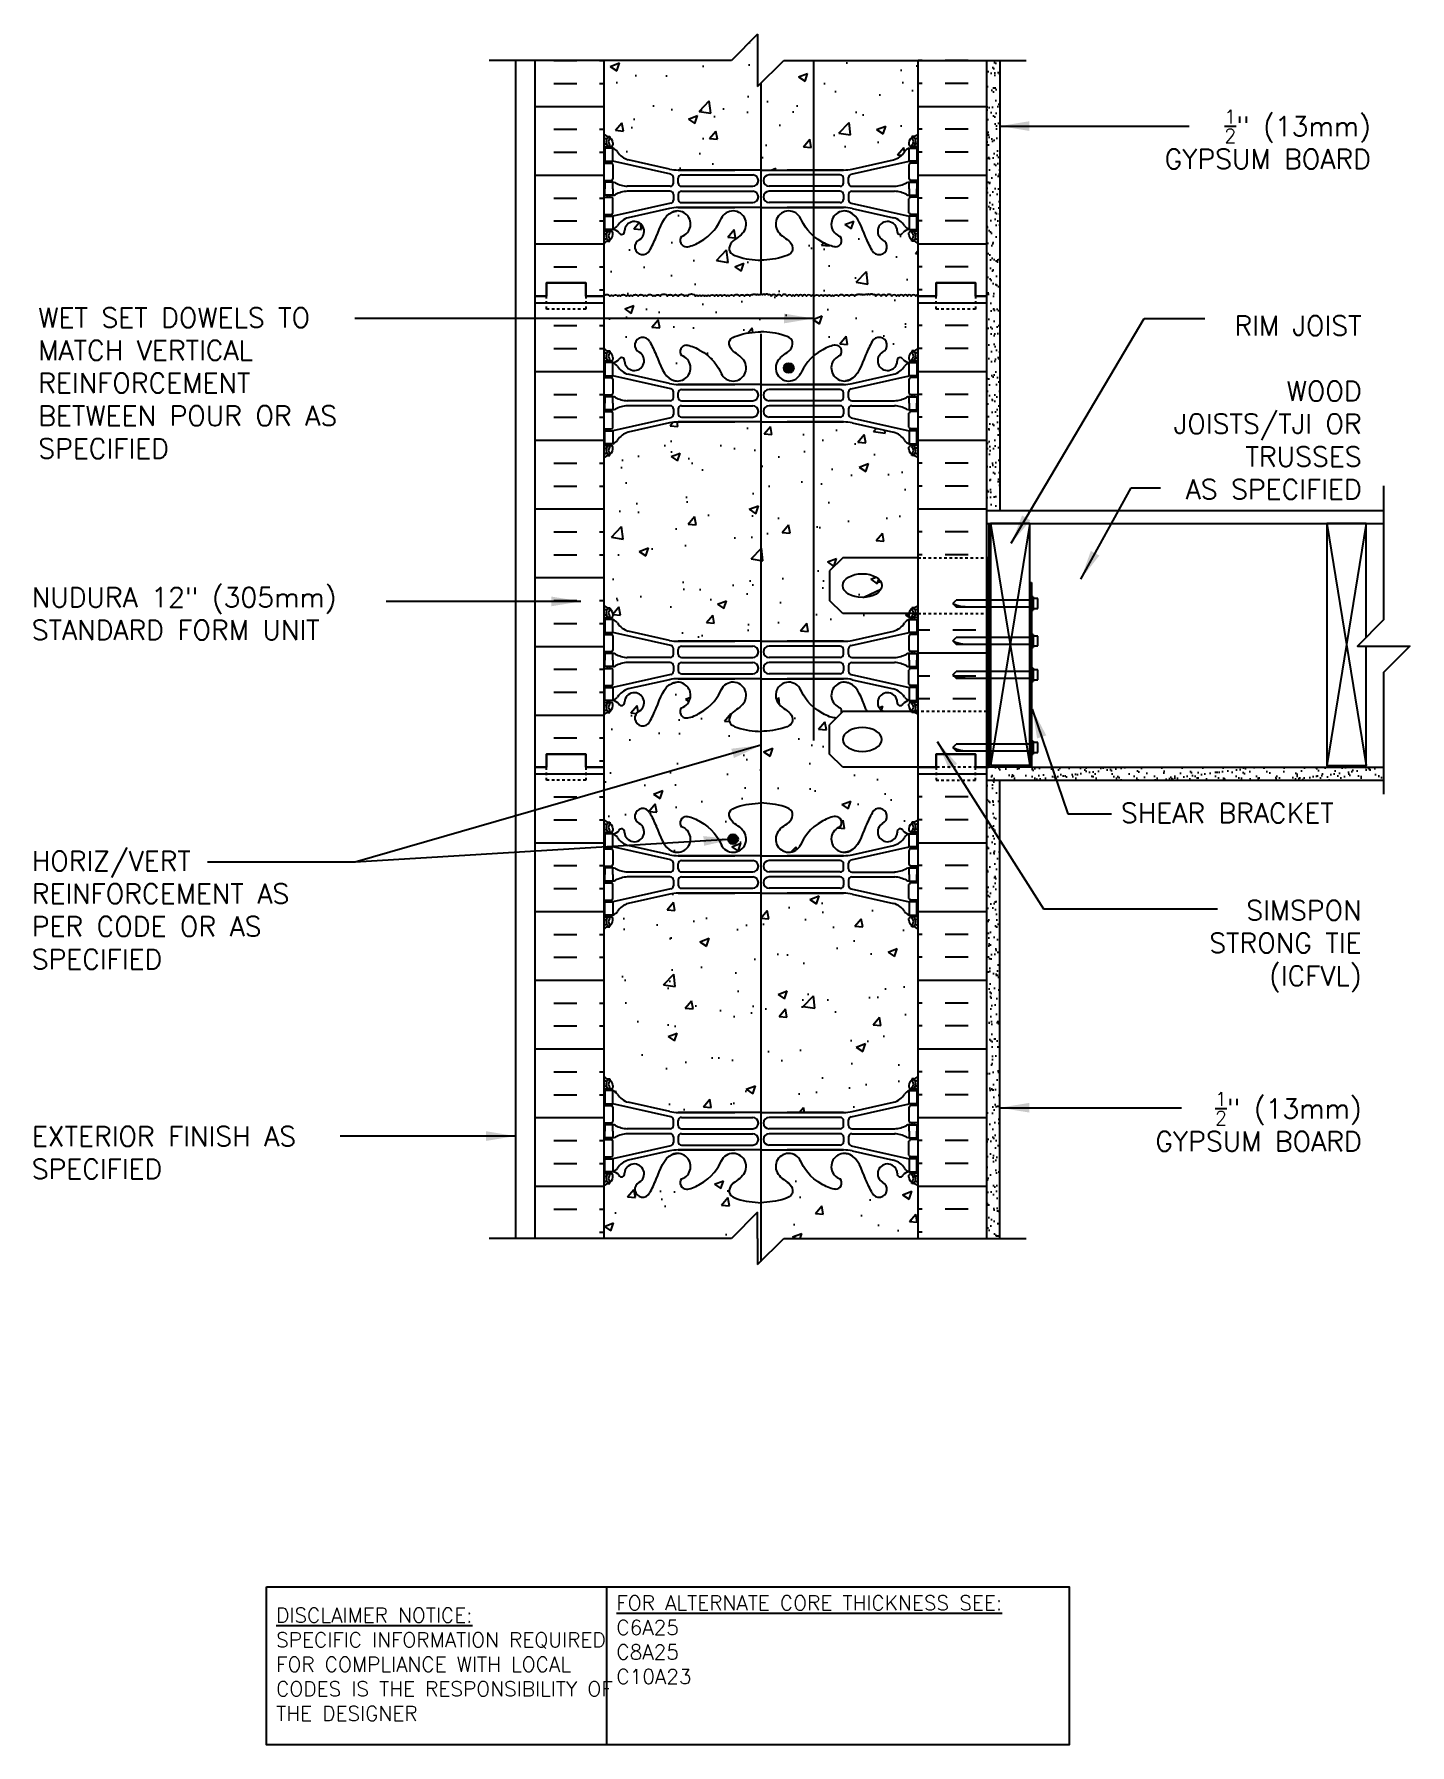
# Model space of a CAD drawing. Header units: inches. Extents: x 90.7 to 143.2, y -23.4 to 41.9.
import ezdxf

# ---------------------------------------------------------------- set-up
doc = ezdxf.new("R2010")
doc.units = ezdxf.units.IN
doc.header["$LTSCALE"] = 0.5
doc.header["$MEASUREMENT"] = 0
doc.linetypes.add('DASHED2', pattern=[0.375, 0.25, -0.125])
doc.linetypes.add('HIDDEN2', pattern=[0.1875, 0.125, -0.0625])
for name, color, linetype in [('HATCH', 12, 'Continuous'), ('line25', 2, 'Continuous'), ('LINE3', 3, 'Continuous'), ('LINE50', 5, 'Continuous'), ('LINE9', 9, 'Continuous'), ('TEXT', 4, 'Continuous'), ('Web_Edge', 9, 'Continuous')]:
    doc.layers.add(name, color=color, linetype=linetype)
doc.styles.add('DIM', font='romans.shx', dxfattribs={"width": 0.7})
doc.styles.add('ROMANS', font='romans.shx', dxfattribs={"height": 1.125})
doc.styles.get("Standard").update_dxf_attribs({"font": 'romans.shx', "height": 1.125})
doc.dimstyles.new('ext_12', dxfattribs={"dimscale": 12, "dimtxt": 0.09375, "dimasz": 0.09375, "dimexe": 0.09375, "dimexo": 0.0625, "dimgap": 0.0625, "dimtad": 1, "dimdec": 1, "dimzin": 3, "dimdsep": 46, "dimlunit": 4, "dimtxsty": 'DIM', "dimcen": 0.09, "dimdle": 0.09375, "dimclrt": 4, "dimadec": 0, "dimazin": 0, "dimtfac": 1, "dimtdec": 1, "dimtmove": 2, "dimatfit": 3, "dimfxl": 1, "dimfrac": 2, "dimtolj": 1, "dimtzin": 0, "dimarcsym": 0})
pattern_1 = [(37.5, (69.79107, -5.3555), (-0.0157483, 0.481706), [0, -0.38, 0, -0.425, 0, -0.40625]), (7.5, (69.79107, -5.3555), (0.442444, 0.7055365), [0, -0.205, 0, -0.3425, 0, -0.13125]), (327.5, (69.48357, -5.3555), (0.7785355, 0.0014148), [0, -0.125, 0, -0.45, 0, -0.5875]), (317.5, (69.4836, -5.3555), (0.7515317, 0.219419), [0, -0.0625, 0, -0.295, 0, -0.3375])]

msp = doc.modelspace()

# ---------------------------------------------------------------- texts
at = {"layer": 'TEXT', "char_height": 0.75, "style": 'ROMANS'}
for s, insert, width, attachment_point in [('\\A1;{\\H0.7x;\\S1/2;\\H1.4286x;"} (13mm) GYPSUM BOARD', (141.755, 36.754), 9.28726, 9), ('WET SET DOWELS TO MATCH VERTICAL REINFORCEMENT BETWEEN POUR OR AS SPECIFIED ', (90.872, 28.573), 13.24095, 4), ('\\A1;\\PRIM JOIST\\P\\PWOOD \\PJOISTS/TJI OR\\PTRUSSES \\PAS SPECIFIED', (141.402, 24.14), 12.00896, 9), ('NUDURA 12" (305mm) STANDARD FORM UNIT', (90.622, 19.764), 16.30345, 4), ('SHEAR BRACKET', (132.209, 12.149), 15.79937, 4), ('HORIZ/VERT REINFORCEMENT AS PER CODE OR AS SPECIFIED', (90.622, 8.442), 11.69947, 4), ('SIMSPON \\PSTRONG TIE\\P(ICFVL)', (141.402, 7.056), 15.79937, 6), ('\\A1;{\\H0.7x;\\S1/2;\\H1.4286x;"} (13mm) GYPSUM BOARD', (141.402, -0.768), 10.57544, 9), ('EXTERIOR FINISH AS SPECIFIED', (90.622, -0.822), 12.15984, 4)]:
    msp.add_mtext(s, dxfattribs=dict(at, insert=insert, width=width, attachment_point=attachment_point))
at = {"layer": 'TEXT', "char_height": 0.5625, "attachment_point": 4}
for s, insert, width in [('{\\LDISCLAIMER NOTICE:}\\PSPECIFIC INFORMATION REQUIRED FOR COMPLIANCE WITH LOCAL CODES IS THE RESPONSIBILITY OF THE DESIGNER', (99.956, -20.369), 14.00235), ('{\\LFOR ALTERNATE CORE THICKNESS SEE:\\P}C6A25\\PC8A25\\PC10A23', (112.948, -19.429), 23.33295)]:
    msp.add_mtext(s, dxfattribs=dict(at, insert=insert, width=width))

# ---------------------------------------------------------------- blocks, each defined once
blk = doc.blocks.new('12-inch Hinge Pin Web')
at = {"layer": 'Web_Edge'}
for p, q in [((349.823, 208.626), (349.901, 208.626)), ((349.823, 208.526), (350.107, 208.526)), ((349.969, 208.905), (350.059, 208.905)), ((349.969, 208.526), (349.969, 208.456)), ((350.059, 208.905), (350.059, 208.863)), ((350.059, 208.526), (350.059, 208.456)), ((350.169, 208.656), (350.169, 208.588)), ((361.477, 208.656), (361.477, 208.588)), ((361.823, 208.526), (361.54, 208.526)), ((361.677, 208.905), (361.587, 208.905)), ((361.587, 208.905), (361.587, 208.863)), ((361.587, 208.526), (361.587, 208.456)), ((361.677, 208.526), (361.677, 208.456)), ((361.823, 208.626), (361.746, 208.626)), ((349.823, 207.886), (350.107, 207.886)), ((349.969, 207.956), (349.969, 207.886)), ((350.059, 207.956), (350.059, 207.886)), ((352.382, 207.459), (350.164, 207.956)), ((350.169, 207.823), (350.169, 207.288)), ((352.339, 207.658), (350.758, 208.011)), ((359.265, 207.459), (361.482, 207.956)), ((359.308, 207.658), (360.889, 208.011)), ((361.477, 207.823), (361.477, 207.288)), ((361.823, 207.886), (361.54, 207.886)), ((361.587, 207.956), (361.587, 207.886)), ((361.677, 207.956), (361.677, 207.886)), ((349.823, 207.226), (350.107, 207.226)), ((349.969, 207.226), (349.969, 207.156)), ((350.059, 207.226), (350.059, 207.156)), ((352.48, 207.125), (352.48, 207.337)), ((352.666, 207.622), (354.823, 207.622)), ((355.823, 207.622), (352.666, 207.622)), ((352.667, 207.126), (352.667, 207.31)), ((352.792, 207.435), (355.511, 207.435)), ((355.823, 207.622), (358.981, 207.622)), ((358.855, 207.435), (356.135, 207.435)), ((358.981, 207.622), (356.823, 207.622)), ((358.98, 207.126), (358.98, 207.31)), ((359.167, 207.125), (359.167, 207.337)), ((361.823, 207.226), (361.54, 207.226)), ((361.587, 207.226), (361.587, 207.156)), ((361.677, 207.226), (361.677, 207.156)), ((349.823, 206.586), (350.107, 206.586)), ((349.969, 206.586), (349.969, 206.656)), ((350.059, 206.586), (350.059, 206.656)), ((350.169, 205.988), (350.169, 206.523)), ((352.355, 207), (350.717, 207)), ((352.355, 206.812), (350.717, 206.812)), ((352.48, 206.687), (352.48, 206.475)), ((352.667, 206.686), (352.667, 206.502)), ((352.792, 207.001), (355.511, 207.001)), ((352.792, 206.811), (355.511, 206.811)), ((358.855, 207.001), (356.135, 207.001)), ((358.855, 206.811), (356.135, 206.811)), ((358.98, 206.686), (358.98, 206.502)), ((359.167, 206.687), (359.167, 206.475)), ((359.292, 207), (360.93, 207)), ((359.292, 206.812), (360.93, 206.812)), ((361.477, 205.988), (361.477, 206.523)), ((361.823, 206.586), (361.54, 206.586)), ((361.587, 206.586), (361.587, 206.656)), ((361.677, 206.586), (361.677, 206.656)), ((349.823, 205.926), (350.107, 205.926)), ((349.969, 205.856), (349.969, 205.926)), ((350.059, 205.856), (350.059, 205.926)), ((352.382, 206.353), (350.164, 205.856)), ((352.339, 206.154), (350.758, 205.801)), ((352.666, 206.19), (354.823, 206.19)), ((355.823, 206.19), (352.666, 206.19)), ((352.792, 206.377), (355.511, 206.377)), ((355.823, 206.19), (358.981, 206.19)), ((358.855, 206.377), (356.135, 206.377)), ((358.981, 206.19), (356.823, 206.19)), ((359.265, 206.353), (361.482, 205.856)), ((359.308, 206.154), (360.889, 205.801)), ((361.823, 205.926), (361.54, 205.926)), ((361.587, 205.856), (361.587, 205.926)), ((361.677, 205.856), (361.677, 205.926)), ((349.823, 205.286), (350.107, 205.286)), ((349.823, 205.186), (349.901, 205.186)), ((349.969, 205.286), (349.969, 205.356)), ((350.059, 205.286), (350.059, 205.356)), ((350.169, 205.156), (350.169, 205.223)), ((361.477, 205.156), (361.477, 205.223)), ((361.823, 205.286), (361.54, 205.286)), ((361.587, 205.286), (361.587, 205.356)), ((361.677, 205.286), (361.677, 205.356)), ((361.823, 205.186), (361.746, 205.186)), ((349.969, 204.907), (350.059, 204.907)), ((350.059, 204.907), (350.059, 204.949)), ((361.587, 204.907), (361.587, 204.949)), ((361.677, 204.907), (361.587, 204.907)), ((349.823, 198.818), (349.901, 198.818)), ((349.823, 198.718), (350.107, 198.718)), ((349.969, 199.097), (350.059, 199.097)), ((349.969, 198.718), (349.969, 198.648)), ((350.059, 199.097), (350.059, 199.055)), ((350.059, 198.718), (350.059, 198.648)), ((350.169, 198.848), (350.169, 198.781)), ((361.477, 198.848), (361.477, 198.781)), ((361.823, 198.718), (361.54, 198.718)), ((361.677, 199.097), (361.587, 199.097)), ((361.587, 199.097), (361.587, 199.055)), ((361.587, 198.718), (361.587, 198.648)), ((361.677, 198.718), (361.677, 198.648)), ((361.823, 198.818), (361.746, 198.818)), ((349.823, 198.078), (350.107, 198.078)), ((349.969, 198.148), (349.969, 198.078)), ((350.059, 198.148), (350.059, 198.078)), ((352.382, 197.652), (350.164, 198.148)), ((350.169, 198.016), (350.169, 197.481)), ((352.339, 197.85), (350.758, 198.203)), ((359.265, 197.652), (361.482, 198.148)), ((359.308, 197.85), (360.889, 198.203)), ((361.477, 198.016), (361.477, 197.481)), ((361.823, 198.078), (361.54, 198.078)), ((361.587, 198.148), (361.587, 198.078)), ((361.677, 198.148), (361.677, 198.078)), ((349.823, 197.418), (350.107, 197.418)), ((349.969, 197.418), (349.969, 197.348)), ((350.059, 197.418), (350.059, 197.348)), ((352.48, 197.317), (352.48, 197.53)), ((352.666, 197.814), (354.823, 197.814)), ((355.823, 197.814), (352.666, 197.814)), ((352.667, 197.318), (352.667, 197.502)), ((352.792, 197.627), (355.511, 197.627)), ((355.823, 197.814), (358.981, 197.814)), ((358.855, 197.627), (356.135, 197.627)), ((358.981, 197.814), (356.823, 197.814)), ((358.98, 197.318), (358.98, 197.502)), ((359.167, 197.317), (359.167, 197.53)), ((361.823, 197.418), (361.54, 197.418)), ((361.587, 197.418), (361.587, 197.348)), ((361.677, 197.418), (361.677, 197.348)), ((349.823, 196.778), (350.107, 196.778)), ((349.969, 196.778), (349.969, 196.848)), ((350.059, 196.778), (350.059, 196.848)), ((350.169, 196.181), (350.169, 196.716)), ((352.355, 197.192), (350.717, 197.192)), ((352.355, 197.004), (350.717, 197.004)), ((352.48, 196.879), (352.48, 196.667)), ((352.667, 196.878), (352.667, 196.694)), ((352.792, 197.193), (355.511, 197.193)), ((352.792, 197.003), (355.511, 197.003)), ((358.855, 197.193), (356.135, 197.193)), ((358.855, 197.003), (356.135, 197.003)), ((358.98, 196.878), (358.98, 196.694)), ((359.167, 196.879), (359.167, 196.667)), ((359.292, 197.192), (360.93, 197.192)), ((359.292, 197.004), (360.93, 197.004)), ((361.477, 196.181), (361.477, 196.716)), ((361.823, 196.778), (361.54, 196.778)), ((361.587, 196.778), (361.587, 196.848)), ((361.677, 196.778), (361.677, 196.848)), ((349.823, 196.118), (350.107, 196.118)), ((349.969, 196.048), (349.969, 196.118)), ((350.059, 196.048), (350.059, 196.118)), ((352.382, 196.545), (350.164, 196.048)), ((352.339, 196.347), (350.758, 195.994)), ((352.666, 196.383), (354.823, 196.383)), ((355.823, 196.383), (352.666, 196.383)), ((352.792, 196.569), (355.511, 196.569)), ((355.823, 196.383), (358.981, 196.383)), ((358.855, 196.569), (356.135, 196.569)), ((358.981, 196.383), (356.823, 196.383)), ((359.265, 196.545), (361.482, 196.048)), ((359.308, 196.347), (360.889, 195.994)), ((361.823, 196.118), (361.54, 196.118)), ((361.587, 196.048), (361.587, 196.118)), ((361.677, 196.048), (361.677, 196.118)), ((349.823, 195.478), (350.107, 195.478)), ((349.823, 195.378), (349.901, 195.378)), ((349.969, 195.478), (349.969, 195.548)), ((350.059, 195.478), (350.059, 195.548)), ((350.169, 195.348), (350.169, 195.416)), ((361.477, 195.348), (361.477, 195.416)), ((361.823, 195.478), (361.54, 195.478)), ((361.587, 195.478), (361.587, 195.548)), ((361.677, 195.478), (361.677, 195.548)), ((361.823, 195.378), (361.746, 195.378)), ((349.969, 195.099), (350.059, 195.099)), ((350.059, 195.099), (350.059, 195.141)), ((361.587, 195.099), (361.587, 195.141)), ((361.677, 195.099), (361.587, 195.099))]:
    blk.add_line(p, q, dxfattribs=at)
for points in [[(349.864, 207.956), (350.164, 207.956), (350.164, 208.456), (349.864, 208.456)], [(361.782, 207.956), (361.482, 207.956), (361.482, 208.456), (361.782, 208.456)], [(349.864, 205.856), (350.164, 205.856), (350.164, 205.356), (349.864, 205.356)], [(361.782, 205.856), (361.482, 205.856), (361.482, 205.356), (361.782, 205.356)], [(349.864, 198.148), (350.164, 198.148), (350.164, 198.648), (349.864, 198.648)], [(361.782, 198.148), (361.482, 198.148), (361.482, 198.648), (361.782, 198.648)], [(349.864, 196.048), (350.164, 196.048), (350.164, 195.548), (349.864, 195.548)], [(361.782, 196.048), (361.482, 196.048), (361.482, 195.548), (361.782, 195.548)]]:
    blk.add_lwpolyline(points, close=True, dxfattribs=at)
for points in [[(350.164, 206.906), (350.164, 207.156), (349.864, 207.156), (349.864, 206.906)], [(361.482, 206.906), (361.482, 207.156), (361.782, 207.156), (361.782, 206.906)], [(350.164, 206.906), (350.164, 206.656), (349.864, 206.656), (349.864, 206.906)], [(361.482, 206.906), (361.482, 206.656), (361.782, 206.656), (361.782, 206.906)], [(350.164, 197.098), (350.164, 197.348), (349.864, 197.348), (349.864, 197.098)], [(361.482, 197.098), (361.482, 197.348), (361.782, 197.348), (361.782, 197.098)], [(350.164, 197.098), (350.164, 196.848), (349.864, 196.848), (349.864, 197.098)], [(361.482, 197.098), (361.482, 196.848), (361.782, 196.848), (361.782, 197.098)]]:
    blk.add_lwpolyline(points, dxfattribs=at)
for centre, radius, start, end in [((351.309, 209.126), 0.3, 27.59697, 243.94252), ((352.982, 208.879), 0.242, 90, 218.23271), ((358.665, 208.879), 0.242, 321.76729, 90), ((360.337, 209.126), 0.3, 296.05748, 152.40303), ((350.169, 209.363), 0.5, 226.21089, 250.52878), ((350.169, 209.363), 0.6, 234.78322, 245.07477), ((349.902, 208.646), 0.0196, 269.40316, 15.4901), ((350.163, 208.71), 0.25, 140.11451, 222.46087), ((349.907, 208.8), 0.021, 343.464, 63.99573), ((350.005, 208.841), 0.045, 321.448, 139.1879), ((350.012, 208.572), 0.045, 222.46087, 42.46087), ((349.919, 208.656), 0.25, 0, 70.52878), ((350.163, 208.71), 0.16, 140.00008, 222.46087), ((350.107, 208.588), 0.0625, 270, 0), ((350.127, 208.805), 0.352, 276.12908, 321.53314), ((350.042, 208.113), 0.364, 34.97751, 70.33874), ((350.504, 208.537), 0.113, 347.81557, 154.05694), ((350.989, 208.532), 0.375, 182.92371, 59.86753), ((352.636, 208.254), 0.5, 246.21387, 71.79367), ((354.761, 208.254), 0.5, 204.81899, 44.18751), ((356.886, 208.254), 0.5, 135.81249, 335.18101), ((359.011, 208.254), 0.5, 108.20633, 293.78613), ((360.657, 208.532), 0.375, 120.13247, 357.07629), ((361.143, 208.537), 0.113, 25.94306, 192.18443), ((361.52, 208.805), 0.352, 218.46686, 263.87092), ((361.605, 208.113), 0.364, 109.66126, 145.02249), ((361.727, 208.656), 0.25, 109.47122, 180), ((361.54, 208.588), 0.0625, 180, 270), ((361.635, 208.572), 0.045, 137.53913, 317.53913), ((361.641, 208.841), 0.045, 40.8121, 218.552), ((361.484, 208.71), 0.16, 317.53913, 39.99992), ((361.477, 209.363), 0.5, 289.47122, 313.78911), ((361.484, 208.71), 0.25, 317.53913, 39.88549), ((361.74, 208.8), 0.021, 116.00427, 196.536), ((361.745, 208.646), 0.0196, 164.5099, 270.59684), ((361.477, 209.363), 0.6, 294.92523, 305.21678), ((350.107, 207.823), 0.0625, 0, 90), ((350.965, 208.725), 0.743, 212.79192, 253.81071), ((360.682, 208.725), 0.743, 286.18929, 327.20808), ((361.54, 207.823), 0.0625, 90, 180), ((350.107, 207.288), 0.0625, 270, 0), ((350.16, 206.937), 0.219, 60.49375, 88.91995), ((350.806, 208.167), 1.17, 242.63655, 265.65045), ((352.666, 209.122), 1.5, 257.41348, 270), ((352.355, 207.337), 0.125, 0, 77.37673), ((352.792, 207.31), 0.125, 90, 180), ((355.511, 207.218), 0.217, 270, 90), ((356.135, 207.218), 0.217, 90, 270), ((358.855, 207.31), 0.125, 0, 90), ((358.981, 209.122), 1.5, 270, 282.58652), ((359.292, 207.337), 0.125, 102.62327, 180), ((360.841, 208.167), 1.17, 274.34955, 297.36345), ((361.487, 206.937), 0.219, 91.08005, 119.50625), ((361.54, 207.288), 0.0625, 180, 270), ((350.107, 206.523), 0.0625, 0, 90), ((350.16, 206.875), 0.219, 271.08005, 299.50625), ((350.806, 205.645), 1.17, 94.34955, 117.36345), ((352.355, 207.125), 0.125, 270, 0), ((352.355, 206.687), 0.125, 0, 90), ((352.355, 206.475), 0.125, 282.62327, 0), ((352.792, 207.126), 0.125, 180, 270), ((352.792, 206.686), 0.125, 90, 180), ((352.792, 206.502), 0.125, 180, 270), ((355.511, 206.594), 0.217, 270, 90), ((356.135, 206.594), 0.217, 90, 270), ((358.855, 207.126), 0.125, 270, 360), ((358.855, 206.686), 0.125, 0, 90), ((358.855, 206.502), 0.125, 270, 0), ((359.292, 207.125), 0.125, 180, 270), ((359.292, 206.687), 0.125, 90, 180), ((359.292, 206.475), 0.125, 180, 257.37673), ((360.841, 205.645), 1.17, 62.63655, 85.65045), ((361.487, 206.875), 0.219, 240.49375, 268.91995), ((361.54, 206.523), 0.0625, 90, 180), ((350.107, 205.988), 0.0625, 270, 0), ((352.666, 204.69), 1.5, 90, 102.58652), ((358.981, 204.69), 1.5, 77.41348, 90), ((361.54, 205.988), 0.0625, 180, 270), ((349.902, 205.166), 0.0196, 344.5099, 90.59684), ((350.163, 205.101), 0.25, 137.53913, 219.88549), ((350.012, 205.24), 0.045, 317.53913, 137.53913), ((350.163, 205.101), 0.16, 137.53913, 219.99992), ((350.107, 205.223), 0.0625, 360, 90), ((350.042, 205.699), 0.364, 289.66126, 325.02249), ((350.965, 205.087), 0.743, 106.18929, 147.20808), ((360.682, 205.087), 0.743, 32.79192, 73.81071), ((361.605, 205.699), 0.364, 214.97751, 250.33874), ((361.54, 205.223), 0.0625, 90, 180), ((361.635, 205.24), 0.045, 42.46087, 222.46087), ((361.484, 205.101), 0.16, 320.00008, 42.46087), ((361.484, 205.101), 0.25, 320.11451, 42.46087), ((361.745, 205.166), 0.0196, 89.40316, 195.4901), ((350.169, 204.449), 0.6, 114.92523, 125.21678), ((350.169, 204.449), 0.5, 109.47122, 133.78911), ((349.907, 205.012), 0.021, 296.00427, 16.536), ((350.005, 204.97), 0.045, 220.8121, 38.552), ((349.919, 205.156), 0.25, 289.47122, 360), ((361.727, 205.156), 0.25, 180, 250.52878), ((361.641, 204.97), 0.045, 141.448, 319.1879), ((361.477, 204.449), 0.5, 46.21089, 70.52878), ((361.74, 205.012), 0.021, 163.464, 243.99573), ((361.477, 204.449), 0.6, 54.78322, 65.07477), ((350.169, 199.555), 0.5, 226.21089, 250.52878), ((350.169, 199.555), 0.6, 234.78322, 245.07477), ((349.902, 198.838), 0.0196, 269.40316, 15.4901), ((350.163, 198.903), 0.25, 140.11451, 222.46087), ((349.907, 198.992), 0.021, 343.464, 63.99573), ((350.005, 199.034), 0.045, 321.448, 139.1879), ((350.012, 198.764), 0.045, 222.46087, 42.46087), ((349.919, 198.848), 0.25, 0, 70.52878), ((350.163, 198.903), 0.16, 140.00008, 222.46087), ((350.107, 198.781), 0.0625, 270, 0), ((350.042, 198.306), 0.364, 34.97751, 70.33874), ((361.605, 198.306), 0.364, 109.66126, 145.02249), ((361.727, 198.848), 0.25, 109.47122, 180), ((361.54, 198.781), 0.0625, 180, 270), ((361.635, 198.764), 0.045, 137.53913, 317.53913), ((361.641, 199.034), 0.045, 40.8121, 218.552), ((361.484, 198.903), 0.16, 317.53913, 39.99992), ((361.477, 199.555), 0.5, 289.47122, 313.78911), ((361.484, 198.903), 0.25, 317.53913, 39.88549), ((361.74, 198.992), 0.021, 116.00427, 196.536), ((361.745, 198.838), 0.0196, 164.5099, 270.59684), ((361.477, 199.555), 0.6, 294.92523, 305.21678), ((350.107, 198.016), 0.0625, 0, 90), ((350.965, 198.917), 0.743, 212.79192, 253.81071), ((360.682, 198.917), 0.743, 286.18929, 327.20808), ((361.54, 198.016), 0.0625, 90, 180), ((350.107, 197.481), 0.0625, 270, 0), ((350.16, 197.13), 0.219, 60.49375, 88.91995), ((352.666, 199.314), 1.5, 257.41348, 270), ((352.355, 197.53), 0.125, 0, 77.37673), ((352.792, 197.502), 0.125, 90, 180), ((355.511, 197.41), 0.217, 270, 90), ((356.135, 197.41), 0.217, 90, 270), ((358.855, 197.502), 0.125, 0, 90), ((358.981, 199.314), 1.5, 270, 282.58652), ((359.292, 197.53), 0.125, 102.62327, 180), ((361.487, 197.13), 0.219, 91.08005, 119.50625), ((361.54, 197.481), 0.0625, 180, 270), ((350.107, 196.716), 0.0625, 0, 90), ((350.16, 197.067), 0.219, 271.08005, 299.50625), ((350.806, 198.359), 1.17, 242.63655, 265.65045), ((350.806, 195.837), 1.17, 94.34955, 117.36345), ((352.355, 197.317), 0.125, 270, 0), ((352.355, 196.879), 0.125, 0, 90), ((352.792, 197.318), 0.125, 180, 270), ((352.792, 196.878), 0.125, 90, 180), ((352.792, 196.694), 0.125, 180, 270), ((355.511, 196.786), 0.217, 270, 90), ((356.135, 196.786), 0.217, 90, 270), ((358.855, 197.318), 0.125, 270, 360), ((358.855, 196.878), 0.125, 0, 90), ((358.855, 196.694), 0.125, 270, 0), ((359.292, 197.317), 0.125, 180, 270), ((359.292, 196.879), 0.125, 90, 180), ((360.841, 198.359), 1.17, 274.34955, 297.36345), ((360.841, 195.837), 1.17, 62.63655, 85.65045), ((361.487, 197.067), 0.219, 240.49375, 268.91995), ((361.54, 196.716), 0.0625, 90, 180), ((350.107, 196.181), 0.0625, 270, 0), ((352.666, 194.883), 1.5, 90, 102.58652), ((352.355, 196.667), 0.125, 282.62327, 0), ((352.636, 195.75), 0.5, 288.20633, 113.78613), ((354.761, 195.75), 0.5, 315.81249, 155.18101), ((356.886, 195.75), 0.5, 24.81899, 224.18751), ((359.011, 195.75), 0.5, 66.21387, 251.79367), ((358.981, 194.883), 1.5, 77.41348, 90), ((359.292, 196.667), 0.125, 180, 257.37673), ((361.54, 196.181), 0.0625, 180, 270), ((349.902, 195.359), 0.0196, 344.5099, 90.59684), ((350.163, 195.294), 0.25, 137.53913, 219.88549), ((350.012, 195.432), 0.045, 317.53913, 137.53913), ((350.163, 195.294), 0.16, 137.53913, 219.99992), ((350.107, 195.416), 0.0625, 360, 90), ((350.042, 195.891), 0.364, 289.66126, 325.02249), ((350.127, 195.199), 0.352, 38.46686, 83.87092), ((350.965, 195.28), 0.743, 106.18929, 147.20808), ((350.504, 195.467), 0.113, 205.94306, 12.18443), ((350.989, 195.472), 0.375, 300.13247, 177.07629), ((360.657, 195.472), 0.375, 2.92371, 239.86753), ((360.682, 195.28), 0.743, 32.79192, 73.81071), ((361.143, 195.467), 0.113, 167.81557, 334.05694), ((361.52, 195.199), 0.352, 96.12908, 141.53314), ((361.605, 195.891), 0.364, 214.97751, 250.33874), ((361.54, 195.416), 0.0625, 90, 180), ((361.635, 195.432), 0.045, 42.46087, 222.46087), ((361.484, 195.294), 0.16, 320.00008, 42.46087), ((361.484, 195.294), 0.25, 320.11451, 42.46087), ((361.745, 195.359), 0.0196, 89.40316, 195.4901), ((350.169, 194.641), 0.6, 114.92523, 125.21678), ((350.169, 194.641), 0.5, 109.47122, 133.78911), ((349.907, 195.204), 0.021, 296.00427, 16.536), ((350.005, 195.163), 0.045, 220.8121, 38.552), ((349.919, 195.348), 0.25, 289.47122, 360), ((351.309, 194.878), 0.3, 116.05748, 332.40303), ((352.982, 195.125), 0.242, 141.76729, 270), ((358.665, 195.125), 0.242, 270, 38.23271), ((360.337, 194.878), 0.3, 207.59697, 63.94252), ((361.727, 195.348), 0.25, 180, 250.52878), ((361.641, 195.163), 0.045, 141.448, 319.1879), ((361.477, 194.641), 0.5, 46.21089, 70.52878), ((361.74, 195.204), 0.021, 163.464, 243.99573), ((361.477, 194.641), 0.6, 54.78322, 65.07477)]:
    blk.add_arc(centre, radius, start, end, dxfattribs=at)
for points, knots in [([(351.575, 209.265), (351.661, 209.098), (351.914, 208.608), (352.128, 207.859), (352.538, 207.764), (352.595, 207.756)], [0, 0, 0, 0, 0.579211, 1.703896, 1.875321, 1.875321, 1.875321, 1.875321]), ([(352.982, 209.121), (353.103, 209.123), (353.937, 208.766), (354.176, 208.309), (354.317, 208.026)], [0.038125, 0.038125, 0.038125, 0.038125, 0.320663, 1.258119, 1.258119, 1.258119, 1.258119]), ([(355.119, 208.603), (355.012, 208.766), (354.652, 208.856), (354.575, 209.352), (355.123, 209.588), (355.527, 209.616), (355.823, 209.637)], [0.229407, 0.229407, 0.229407, 0.229407, 0.844432, 1.128849, 1.464331, 2.389004, 2.389004, 2.389004, 2.389004]), ([(356.527, 208.603), (356.635, 208.766), (356.995, 208.856), (357.072, 209.352), (356.524, 209.588), (356.12, 209.616), (355.823, 209.637)], [0.229407, 0.229407, 0.229407, 0.229407, 0.844432, 1.128849, 1.464331, 2.389004, 2.389004, 2.389004, 2.389004]), ([(358.665, 209.121), (358.544, 209.123), (357.71, 208.766), (357.471, 208.309), (357.33, 208.026)], [0.038125, 0.038125, 0.038125, 0.038125, 0.320663, 1.258119, 1.258119, 1.258119, 1.258119]), ([(360.072, 209.265), (359.986, 209.098), (359.733, 208.608), (359.519, 207.859), (359.109, 207.764), (359.052, 207.756)], [0, 0, 0, 0, 0.579211, 1.703896, 1.875321, 1.875321, 1.875321, 1.875321]), ([(351.575, 194.739), (351.661, 194.906), (351.914, 195.396), (352.128, 196.145), (352.538, 196.24), (352.595, 196.248)], [0, 0, 0, 0, 0.579211, 1.703896, 1.875321, 1.875321, 1.875321, 1.875321]), ([(360.072, 194.739), (359.986, 194.906), (359.733, 195.396), (359.519, 196.145), (359.109, 196.24), (359.052, 196.248)], [0, 0, 0, 0, 0.579211, 1.703896, 1.875321, 1.875321, 1.875321, 1.875321]), ([(352.982, 194.883), (353.103, 194.881), (353.937, 195.239), (354.176, 195.695), (354.317, 195.979)], [0.038125, 0.038125, 0.038125, 0.038125, 0.320663, 1.258119, 1.258119, 1.258119, 1.258119]), ([(355.119, 195.401), (355.012, 195.238), (354.652, 195.148), (354.575, 194.652), (355.123, 194.416), (355.527, 194.388), (355.823, 194.367)], [0.229407, 0.229407, 0.229407, 0.229407, 0.844432, 1.128849, 1.464331, 2.389004, 2.389004, 2.389004, 2.389004]), ([(356.527, 195.401), (356.635, 195.238), (356.995, 195.148), (357.072, 194.652), (356.524, 194.416), (356.12, 194.388), (355.823, 194.367)], [0.229407, 0.229407, 0.229407, 0.229407, 0.844432, 1.128849, 1.464331, 2.389004, 2.389004, 2.389004, 2.389004]), ([(358.665, 194.883), (358.544, 194.881), (357.71, 195.239), (357.471, 195.695), (357.33, 195.979)], [0.038125, 0.038125, 0.038125, 0.038125, 0.320663, 1.258119, 1.258119, 1.258119, 1.258119])]:
    blk.add_open_spline(points, degree=3, knots=knots, dxfattribs=at)
for points in [[(352.667, 207.131), (352.667, 207.305)], [(358.98, 207.131), (358.98, 207.305)], [(352.667, 206.681), (352.667, 206.507)], [(358.98, 206.681), (358.98, 206.507)], [(352.667, 197.323), (352.667, 197.497)], [(358.98, 197.323), (358.98, 197.497)], [(352.667, 196.873), (352.667, 196.699)], [(358.98, 196.873), (358.98, 196.699)]]:
    blk.add_open_spline(points, degree=1, dxfattribs=at)

# ---------------------------------------------------------------- hatches: boundary and pattern name
at = {"layer": 'HATCH'}
h = msp.add_hatch(dxfattribs=at)
h.set_pattern_fill('AR-CONC', color=256, scale=0.5)
h.paths.add_polyline_path([(124.467, 40.899), (119.342, 40.899), (118.342, 39.899), (118.342, 41.899), (117.342, 40.899), (112.467, 40.899), (112.467, 38.091, 0.088416), (112.613, 37.994), (112.703, 37.994), (112.703, 37.952, -0.249069), (112.813, 37.745), (112.813, 37.677, -0.414214), (112.751, 37.615), (112.703, 37.615), (112.703, 37.545), (112.808, 37.545, -0.155529), (112.984, 37.411, 0.180914), (113.401, 37.099), (114.982, 36.746, 0.054974), (115.309, 36.71), (118.467, 36.71), (121.625, 36.71, 0.054974), (121.952, 36.746), (123.533, 37.099, 0.180914), (123.95, 37.411, -0.155529), (124.126, 37.545), (124.231, 37.545), (124.231, 37.615), (124.184, 37.615, -0.414214), (124.121, 37.677), (124.121, 37.745, -0.249069), (124.231, 37.952), (124.231, 37.994), (124.321, 37.994, 0.088416), (124.467, 38.091)])
edge = h.paths.add_edge_path()
edge.add_arc((124.121, 33.538), 0.5, 46.21089, 66.42182)
edge.add_line((124.321, 33.996), (124.231, 33.996))
edge.add_line((124.231, 33.996), (124.231, 34.038))
edge.add_arc((124.371, 34.245), 0.25, 180, 235.9442, ccw=False)
edge.add_line((124.121, 34.245), (124.121, 34.312))
edge.add_arc((124.184, 34.312), 0.0625, 90, 180, ccw=False)
edge.add_line((124.184, 34.375), (124.231, 34.375))
edge.add_line((124.231, 34.375), (124.231, 34.445))
edge.add_line((124.231, 34.445), (124.126, 34.445))
edge.add_arc((124.164, 34.095), 0.352, 96.12908, 141.53314)
edge.add_arc((123.786, 34.364), 0.113, 167.81557, 334.05694, ccw=False)
edge.add_arc((123.301, 34.368), 0.375, 2.92371, 239.86753)
edge.add_arc((122.981, 33.775), 0.3, -152.40303, 63.94252, ccw=False)
edge.add_spline(control_points=[(122.715, 33.636), (122.649, 33.765), (122.582, 33.893), (122.519, 34.032)], knot_values=[0, 0, 0, 0, 0.447744, 0.447744, 0.447744, 0.447744], degree=3, periodic=0)
edge.add_spline(control_points=[(122.519, 34.032), (122.5, 34.073), (122.422, 34.251), (122.35, 34.45), (122.286, 34.592)], knot_values=[0.447744, 0.447744, 0.447744, 0.447744, 0.579211, 1.009728, 1.009728, 1.009728, 1.009728], degree=3, periodic=0)
edge.add_spline(control_points=[(122.286, 34.592), (122.27, 34.628), (122.254, 34.662), (122.237, 34.696)], knot_values=[1.009728, 1.009728, 1.009728, 1.009728, 1.116334, 1.116334, 1.116334, 1.116334], degree=3, periodic=0)
edge.add_spline(control_points=[(122.237, 34.696), (122.223, 34.722), (122.209, 34.749), (122.194, 34.774)], knot_values=[1.116334, 1.116334, 1.116334, 1.116334, 1.201719, 1.201719, 1.201719, 1.201719], degree=3, periodic=0)
edge.add_spline(control_points=[(122.194, 34.774), (122.18, 34.798), (122.166, 34.822), (122.151, 34.844)], knot_values=[1.201719, 1.201719, 1.201719, 1.201719, 1.282554, 1.282554, 1.282554, 1.282554], degree=3, periodic=0)
edge.add_spline(control_points=[(122.151, 34.844), (122.14, 34.86), (122.129, 34.875), (122.118, 34.89)], knot_values=[1.282554, 1.282554, 1.282554, 1.282554, 1.339568, 1.339568, 1.339568, 1.339568], degree=3, periodic=0)
edge.add_spline(control_points=[(122.118, 34.89), (122.108, 34.905), (122.097, 34.918), (122.085, 34.932)], knot_values=[1.339568, 1.339568, 1.339568, 1.339568, 1.393854, 1.393854, 1.393854, 1.393854], degree=3, periodic=0)
edge.add_spline(control_points=[(122.085, 34.932), (122.073, 34.946), (122.061, 34.959), (122.048, 34.972)], knot_values=[1.393854, 1.393854, 1.393854, 1.393854, 1.451471, 1.451471, 1.451471, 1.451471], degree=3, periodic=0)
edge.add_spline(control_points=[(122.048, 34.972), (122.036, 34.985), (122.024, 34.996), (122.011, 35.007)], knot_values=[1.451471, 1.451471, 1.451471, 1.451471, 1.505342, 1.505342, 1.505342, 1.505342], degree=3, periodic=0)
edge.add_spline(control_points=[(122.011, 35.007), (121.998, 35.019), (121.984, 35.03), (121.969, 35.041)], knot_values=[1.505342, 1.505342, 1.505342, 1.505342, 1.563384, 1.563384, 1.563384, 1.563384], degree=3, periodic=0)
edge.add_spline(control_points=[(121.969, 35.041), (121.956, 35.051), (121.942, 35.06), (121.928, 35.068)], knot_values=[1.563384, 1.563384, 1.563384, 1.563384, 1.616944, 1.616944, 1.616944, 1.616944], degree=3, periodic=0)
edge.add_spline(control_points=[(121.928, 35.068), (121.917, 35.075), (121.905, 35.081), (121.893, 35.087)], knot_values=[1.616944, 1.616944, 1.616944, 1.616944, 1.660465, 1.660465, 1.660465, 1.660465], degree=3, periodic=0)
edge.add_spline(control_points=[(121.893, 35.087), (121.882, 35.093), (121.871, 35.098), (121.86, 35.102)], knot_values=[1.660465, 1.660465, 1.660465, 1.660465, 1.69951, 1.69951, 1.69951, 1.69951], degree=3, periodic=0)
edge.add_spline(control_points=[(121.86, 35.102), (121.859, 35.103), (121.857, 35.103), (121.856, 35.104)], knot_values=[1.69951, 1.69951, 1.69951, 1.69951, 1.703896, 1.703896, 1.703896, 1.703896], degree=3, periodic=0)
edge.add_spline(control_points=[(121.856, 35.104), (121.846, 35.108), (121.836, 35.112), (121.826, 35.115)], knot_values=[1.703896, 1.703896, 1.703896, 1.703896, 1.737704, 1.737704, 1.737704, 1.737704], degree=3, periodic=0)
edge.add_spline(control_points=[(121.826, 35.115), (121.814, 35.119), (121.8, 35.123), (121.787, 35.126)], knot_values=[1.737704, 1.737704, 1.737704, 1.737704, 1.78039, 1.78039, 1.78039, 1.78039], degree=3, periodic=0)
edge.add_spline(control_points=[(121.787, 35.126), (121.773, 35.13), (121.76, 35.133), (121.745, 35.136)], knot_values=[1.78039, 1.78039, 1.78039, 1.78039, 1.824512, 1.824512, 1.824512, 1.824512], degree=3, periodic=0)
edge.add_spline(control_points=[(121.745, 35.136), (121.729, 35.139), (121.712, 35.142), (121.696, 35.145)], knot_values=[1.824512, 1.824512, 1.824512, 1.824512, 1.875321, 1.875321, 1.875321, 1.875321], degree=3, periodic=0)
edge.add_arc((121.655, 34.646), 0.5, 85.29258, 251.79367)
edge.add_arc((121.308, 34.022), 0.242, -90, 38.23271, ccw=False)
edge.add_spline(control_points=[(121.308, 33.78), (121.3, 33.78), (121.292, 33.78), (121.283, 33.78)], knot_values=[0.038125, 0.038125, 0.038125, 0.038125, 0.057029, 0.057029, 0.057029, 0.057029], degree=3, periodic=0)
edge.add_spline(control_points=[(121.283, 33.78), (121.274, 33.781), (121.266, 33.782), (121.257, 33.783)], knot_values=[0.057029, 0.057029, 0.057029, 0.057029, 0.075602, 0.075602, 0.075602, 0.075602], degree=3, periodic=0)
edge.add_spline(control_points=[(121.257, 33.783), (121.247, 33.784), (121.237, 33.786), (121.228, 33.788)], knot_values=[0.075602, 0.075602, 0.075602, 0.075602, 0.094827, 0.094827, 0.094827, 0.094827], degree=3, periodic=0)
edge.add_spline(control_points=[(121.228, 33.788), (121.217, 33.79), (121.207, 33.792), (121.197, 33.795)], knot_values=[0.094827, 0.094827, 0.094827, 0.094827, 0.114375, 0.114375, 0.114375, 0.114375], degree=3, periodic=0)
edge.add_spline(control_points=[(121.197, 33.795), (121.177, 33.8), (121.156, 33.806), (121.134, 33.813)], knot_values=[0.114375, 0.114375, 0.114375, 0.114375, 0.151527, 0.151527, 0.151527, 0.151527], degree=3, periodic=0)
edge.add_spline(control_points=[(121.134, 33.813), (121.112, 33.82), (121.089, 33.829), (121.066, 33.838)], knot_values=[0.151527, 0.151527, 0.151527, 0.151527, 0.190624, 0.190624, 0.190624, 0.190624], degree=3, periodic=0)
edge.add_spline(control_points=[(121.066, 33.838), (121.021, 33.855), (120.976, 33.876), (120.931, 33.898)], knot_values=[0.190624, 0.190624, 0.190624, 0.190624, 0.264926, 0.264926, 0.264926, 0.264926], degree=3, periodic=0)
edge.add_spline(control_points=[(120.931, 33.898), (120.898, 33.914), (120.855, 33.937), (120.813, 33.959), (120.804, 33.965)], knot_values=[0.264926, 0.264926, 0.264926, 0.264926, 0.320663, 0.337943, 0.337943, 0.337943, 0.337943], degree=3, periodic=0)
edge.add_spline(control_points=[(120.804, 33.965), (120.76, 33.989), (120.719, 34.014), (120.68, 34.04)], knot_values=[0.337943, 0.337943, 0.337943, 0.337943, 0.416131, 0.416131, 0.416131, 0.416131], degree=3, periodic=0)
edge.add_spline(control_points=[(120.68, 34.04), (120.644, 34.063), (120.61, 34.087), (120.578, 34.111)], knot_values=[0.416131, 0.416131, 0.416131, 0.416131, 0.48854, 0.48854, 0.48854, 0.48854], degree=3, periodic=0)
edge.add_spline(control_points=[(120.578, 34.111), (120.543, 34.137), (120.509, 34.163), (120.478, 34.189)], knot_values=[0.48854, 0.48854, 0.48854, 0.48854, 0.567329, 0.567329, 0.567329, 0.567329], degree=3, periodic=0)
edge.add_spline(control_points=[(120.478, 34.189), (120.45, 34.213), (120.423, 34.238), (120.397, 34.262)], knot_values=[0.567329, 0.567329, 0.567329, 0.567329, 0.639328, 0.639328, 0.639328, 0.639328], degree=3, periodic=0)
edge.add_spline(control_points=[(120.397, 34.262), (120.369, 34.289), (120.343, 34.316), (120.318, 34.343)], knot_values=[0.639328, 0.639328, 0.639328, 0.639328, 0.718521, 0.718521, 0.718521, 0.718521], degree=3, periodic=0)
edge.add_spline(control_points=[(120.318, 34.343), (120.296, 34.367), (120.275, 34.391), (120.255, 34.416)], knot_values=[0.718521, 0.718521, 0.718521, 0.718521, 0.789856, 0.789856, 0.789856, 0.789856], degree=3, periodic=0)
edge.add_spline(control_points=[(120.255, 34.416), (120.233, 34.443), (120.212, 34.47), (120.193, 34.497)], knot_values=[0.789856, 0.789856, 0.789856, 0.789856, 0.869703, 0.869703, 0.869703, 0.869703], degree=3, periodic=0)
edge.add_spline(control_points=[(120.193, 34.497), (120.137, 34.574), (120.092, 34.65), (120.052, 34.723)], knot_values=[0.869703, 0.869703, 0.869703, 0.869703, 1.0964, 1.0964, 1.0964, 1.0964], degree=3, periodic=0)
edge.add_spline(control_points=[(120.052, 34.723), (120.027, 34.769), (120.005, 34.813), (119.983, 34.856)], knot_values=[1.0964, 1.0964, 1.0964, 1.0964, 1.237398, 1.237398, 1.237398, 1.237398], degree=3, periodic=0)
edge.add_arc((119.53, 34.646), 0.5, 24.81899, 224.18751)
edge.add_spline(control_points=[(119.171, 34.298), (119.279, 34.135), (119.639, 34.044), (119.715, 33.549), (119.167, 33.313), (118.763, 33.284), (118.467, 33.263)], knot_values=[0.229407, 0.229407, 0.229407, 0.229407, 0.844432, 1.128849, 1.464331, 2.389004, 2.389004, 2.389004, 2.389004], degree=3, periodic=0)
edge.add_spline(control_points=[(118.467, 33.263), (118.171, 33.284), (117.767, 33.313), (117.219, 33.549), (117.295, 34.044), (117.655, 34.135), (117.763, 34.298)], knot_values=[0.229407, 0.229407, 0.229407, 0.229407, 1.15408, 1.489562, 1.773979, 2.389004, 2.389004, 2.389004, 2.389004], degree=3, periodic=0)
edge.add_arc((117.405, 34.646), 0.5, 315.81249, 515.18101)
edge.add_spline(control_points=[(116.951, 34.856), (116.929, 34.813), (116.907, 34.769), (116.882, 34.723)], knot_values=[1.0964, 1.0964, 1.0964, 1.0964, 1.237398, 1.237398, 1.237398, 1.237398], degree=3, periodic=0)
edge.add_spline(control_points=[(116.882, 34.723), (116.842, 34.65), (116.797, 34.574), (116.741, 34.497)], knot_values=[0.869703, 0.869703, 0.869703, 0.869703, 1.0964, 1.0964, 1.0964, 1.0964], degree=3, periodic=0)
edge.add_spline(control_points=[(116.741, 34.497), (116.722, 34.47), (116.701, 34.443), (116.679, 34.416)], knot_values=[0.789856, 0.789856, 0.789856, 0.789856, 0.869703, 0.869703, 0.869703, 0.869703], degree=3, periodic=0)
edge.add_spline(control_points=[(116.679, 34.416), (116.659, 34.391), (116.638, 34.367), (116.616, 34.343)], knot_values=[0.718521, 0.718521, 0.718521, 0.718521, 0.789856, 0.789856, 0.789856, 0.789856], degree=3, periodic=0)
edge.add_spline(control_points=[(116.616, 34.343), (116.591, 34.316), (116.565, 34.289), (116.537, 34.262)], knot_values=[0.639328, 0.639328, 0.639328, 0.639328, 0.718521, 0.718521, 0.718521, 0.718521], degree=3, periodic=0)
edge.add_spline(control_points=[(116.537, 34.262), (116.511, 34.238), (116.484, 34.213), (116.456, 34.189)], knot_values=[0.567329, 0.567329, 0.567329, 0.567329, 0.639328, 0.639328, 0.639328, 0.639328], degree=3, periodic=0)
edge.add_spline(control_points=[(116.456, 34.189), (116.425, 34.163), (116.392, 34.137), (116.356, 34.111)], knot_values=[0.48854, 0.48854, 0.48854, 0.48854, 0.567329, 0.567329, 0.567329, 0.567329], degree=3, periodic=0)
edge.add_spline(control_points=[(116.356, 34.111), (116.324, 34.087), (116.29, 34.063), (116.254, 34.04)], knot_values=[0.416131, 0.416131, 0.416131, 0.416131, 0.48854, 0.48854, 0.48854, 0.48854], degree=3, periodic=0)
edge.add_spline(control_points=[(116.254, 34.04), (116.215, 34.014), (116.174, 33.989), (116.13, 33.965)], knot_values=[0.337943, 0.337943, 0.337943, 0.337943, 0.416131, 0.416131, 0.416131, 0.416131], degree=3, periodic=0)
edge.add_spline(control_points=[(116.13, 33.965), (116.121, 33.959), (116.08, 33.937), (116.036, 33.914), (116.003, 33.898)], knot_values=[0.264926, 0.264926, 0.264926, 0.264926, 0.282207, 0.337943, 0.337943, 0.337943, 0.337943], degree=3, periodic=0)
edge.add_spline(control_points=[(116.003, 33.898), (115.958, 33.876), (115.913, 33.855), (115.868, 33.838)], knot_values=[0.190624, 0.190624, 0.190624, 0.190624, 0.264926, 0.264926, 0.264926, 0.264926], degree=3, periodic=0)
edge.add_spline(control_points=[(115.868, 33.838), (115.845, 33.829), (115.822, 33.82), (115.8, 33.813)], knot_values=[0.151527, 0.151527, 0.151527, 0.151527, 0.190624, 0.190624, 0.190624, 0.190624], degree=3, periodic=0)
edge.add_spline(control_points=[(115.8, 33.813), (115.778, 33.806), (115.758, 33.8), (115.738, 33.795)], knot_values=[0.114375, 0.114375, 0.114375, 0.114375, 0.151527, 0.151527, 0.151527, 0.151527], degree=3, periodic=0)
edge.add_spline(control_points=[(115.738, 33.795), (115.727, 33.792), (115.717, 33.79), (115.707, 33.788)], knot_values=[0.094826, 0.094826, 0.094826, 0.094826, 0.114375, 0.114375, 0.114375, 0.114375], degree=3, periodic=0)
edge.add_spline(control_points=[(115.707, 33.788), (115.697, 33.786), (115.687, 33.784), (115.678, 33.783)], knot_values=[0.075602, 0.075602, 0.075602, 0.075602, 0.094826, 0.094826, 0.094826, 0.094826], degree=3, periodic=0)
edge.add_spline(control_points=[(115.678, 33.783), (115.669, 33.782), (115.66, 33.781), (115.651, 33.78)], knot_values=[0.057024, 0.057024, 0.057024, 0.057024, 0.075602, 0.075602, 0.075602, 0.075602], degree=3, periodic=0)
edge.add_spline(control_points=[(115.651, 33.78), (115.642, 33.78), (115.634, 33.78), (115.626, 33.78)], knot_values=[0.038125, 0.038125, 0.038125, 0.038125, 0.057024, 0.057024, 0.057024, 0.057024], degree=3, periodic=0)
edge.add_arc((115.626, 34.022), 0.242, 141.76729, 270.76806, ccw=False)
edge.add_arc((115.28, 34.646), 0.5, 288.20633, 454.70742)
edge.add_spline(control_points=[(115.239, 35.145), (115.222, 35.142), (115.205, 35.139), (115.189, 35.136)], knot_values=[1.824512, 1.824512, 1.824512, 1.824512, 1.875321, 1.875321, 1.875321, 1.875321], degree=3, periodic=0)
edge.add_spline(control_points=[(115.189, 35.136), (115.175, 35.133), (115.161, 35.13), (115.147, 35.126)], knot_values=[1.78039, 1.78039, 1.78039, 1.78039, 1.824512, 1.824512, 1.824512, 1.824512], degree=3, periodic=0)
edge.add_spline(control_points=[(115.147, 35.126), (115.134, 35.123), (115.121, 35.119), (115.108, 35.115)], knot_values=[1.737704, 1.737704, 1.737704, 1.737704, 1.78039, 1.78039, 1.78039, 1.78039], degree=3, periodic=0)
edge.add_spline(control_points=[(115.108, 35.115), (115.098, 35.112), (115.088, 35.108), (115.078, 35.104)], knot_values=[1.703896, 1.703896, 1.703896, 1.703896, 1.737704, 1.737704, 1.737704, 1.737704], degree=3, periodic=0)
edge.add_spline(control_points=[(115.078, 35.104), (115.077, 35.103), (115.075, 35.103), (115.074, 35.102)], knot_values=[1.69951, 1.69951, 1.69951, 1.69951, 1.703896, 1.703896, 1.703896, 1.703896], degree=3, periodic=0)
edge.add_spline(control_points=[(115.074, 35.102), (115.063, 35.098), (115.052, 35.093), (115.041, 35.087)], knot_values=[1.660465, 1.660465, 1.660465, 1.660465, 1.69951, 1.69951, 1.69951, 1.69951], degree=3, periodic=0)
edge.add_spline(control_points=[(115.041, 35.087), (115.029, 35.081), (115.017, 35.075), (115.006, 35.068)], knot_values=[1.616944, 1.616944, 1.616944, 1.616944, 1.660465, 1.660465, 1.660465, 1.660465], degree=3, periodic=0)
edge.add_spline(control_points=[(115.006, 35.068), (114.992, 35.06), (114.978, 35.051), (114.965, 35.041)], knot_values=[1.563384, 1.563384, 1.563384, 1.563384, 1.616944, 1.616944, 1.616944, 1.616944], degree=3, periodic=0)
edge.add_spline(control_points=[(114.965, 35.041), (114.95, 35.03), (114.936, 35.019), (114.923, 35.007)], knot_values=[1.505342, 1.505342, 1.505342, 1.505342, 1.563384, 1.563384, 1.563384, 1.563384], degree=3, periodic=0)
edge.add_spline(control_points=[(114.923, 35.007), (114.91, 34.996), (114.898, 34.985), (114.886, 34.972)], knot_values=[1.451471, 1.451471, 1.451471, 1.451471, 1.505342, 1.505342, 1.505342, 1.505342], degree=3, periodic=0)
edge.add_spline(control_points=[(114.886, 34.972), (114.873, 34.959), (114.861, 34.946), (114.849, 34.932)], knot_values=[1.393854, 1.393854, 1.393854, 1.393854, 1.451471, 1.451471, 1.451471, 1.451471], degree=3, periodic=0)
edge.add_spline(control_points=[(114.849, 34.932), (114.838, 34.918), (114.827, 34.905), (114.816, 34.89)], knot_values=[1.339568, 1.339568, 1.339568, 1.339568, 1.393854, 1.393854, 1.393854, 1.393854], degree=3, periodic=0)
edge.add_spline(control_points=[(114.816, 34.89), (114.805, 34.875), (114.794, 34.86), (114.783, 34.844)], knot_values=[1.282554, 1.282554, 1.282554, 1.282554, 1.339568, 1.339568, 1.339568, 1.339568], degree=3, periodic=0)
edge.add_spline(control_points=[(114.783, 34.844), (114.768, 34.822), (114.754, 34.798), (114.74, 34.774)], knot_values=[1.201719, 1.201719, 1.201719, 1.201719, 1.282554, 1.282554, 1.282554, 1.282554], degree=3, periodic=0)
edge.add_spline(control_points=[(114.74, 34.774), (114.725, 34.749), (114.711, 34.722), (114.697, 34.696)], knot_values=[1.116334, 1.116334, 1.116334, 1.116334, 1.201719, 1.201719, 1.201719, 1.201719], degree=3, periodic=0)
edge.add_spline(control_points=[(114.697, 34.696), (114.68, 34.662), (114.664, 34.628), (114.648, 34.592)], knot_values=[1.009728, 1.009728, 1.009728, 1.009728, 1.116334, 1.116334, 1.116334, 1.116334], degree=3, periodic=0)
edge.add_spline(control_points=[(114.648, 34.592), (114.584, 34.45), (114.512, 34.251), (114.434, 34.073), (114.415, 34.032)], knot_values=[0.447744, 0.447744, 0.447744, 0.447744, 0.878261, 1.009728, 1.009728, 1.009728, 1.009728], degree=3, periodic=0)
edge.add_spline(control_points=[(114.415, 34.032), (114.352, 33.893), (114.285, 33.765), (114.219, 33.636)], knot_values=[0, 0, 0, 0, 0.447744, 0.447744, 0.447744, 0.447744], degree=3, periodic=0)
edge.add_arc((113.953, 33.775), 0.3, 116.05748, 333.07053, ccw=False)
edge.add_arc((113.633, 34.368), 0.375, 300.13247, 537.07629)
edge.add_arc((113.148, 34.364), 0.113, -154.05694, 12.18443, ccw=False)
edge.add_arc((112.771, 34.095), 0.352, 38.46686, 83.87092)
edge.add_line((112.808, 34.445), (112.703, 34.445))
edge.add_line((112.703, 34.445), (112.703, 34.375))
edge.add_line((112.703, 34.375), (112.751, 34.375))
edge.add_arc((112.751, 34.312), 0.0625, 0, 90, ccw=False)
edge.add_line((112.813, 34.312), (112.813, 34.245))
edge.add_arc((112.563, 34.245), 0.25, 304.0558, 360, ccw=False)
edge.add_line((112.703, 34.038), (112.703, 33.996))
edge.add_line((112.703, 33.996), (112.613, 33.996))
edge.add_arc((112.813, 33.538), 0.5, 113.57818, 133.78911)
edge.add_line((112.467, 33.899), (112.467, 31.899))
edge.add_arc((112.582, 31.818), 0.141, 35, 145, ccw=False)
edge.add_arc((112.758, 31.856), 0.0737, 35, 145, ccw=False)
edge.add_arc((112.91, 31.834), 0.112, 35, 145, ccw=False)
edge.add_arc((113.055, 31.862), 0.064, 35, 145, ccw=False)
edge.add_arc((113.212, 31.825), 0.128, 35, 145, ccw=False)
edge.add_arc((113.38, 31.855), 0.0769, 35, 145, ccw=False)
edge.add_arc((113.506, 31.855), 0.0769, 35, 145, ccw=False)
edge.add_arc((113.674, 31.825), 0.128, 35, 145, ccw=False)
edge.add_arc((113.884, 31.825), 0.128, 35, 145, ccw=False)
edge.add_arc((114.049, 31.856), 0.0737, 35, 145, ccw=False)
edge.add_arc((114.222, 31.82), 0.138, 35, 145, ccw=False)
edge.add_arc((114.382, 31.866), 0.0576, 35, 145, ccw=False)
edge.add_arc((114.524, 31.833), 0.115, 35, 145, ccw=False)
edge.add_arc((114.757, 31.801), 0.17, 35, 145, ccw=False)
edge.add_arc((115.001, 31.825), 0.128, 35, 145, ccw=False)
edge.add_arc((115.206, 31.829), 0.122, 35, 145, ccw=False)
edge.add_arc((115.429, 31.812), 0.151, 35, 145, ccw=False)
edge.add_arc((115.607, 31.86), 0.0672, 35, 145, ccw=False)
edge.add_arc((115.815, 31.791), 0.187, 35, 145, ccw=False)
edge.add_arc((116.021, 31.862), 0.064, 35, 145, ccw=False)
edge.add_arc((116.131, 31.858), 0.0705, 35, 145, ccw=False)
edge.add_arc((116.249, 31.856), 0.0737, 35, 145, ccw=False)
edge.add_arc((116.354, 31.867), 0.0544, 35, 145, ccw=False)
edge.add_arc((116.456, 31.858), 0.0705, 35, 145, ccw=False)
edge.add_arc((116.603, 31.836), 0.109, 35, 145, ccw=False)
edge.add_arc((116.766, 31.847), 0.0897, 35, 145, ccw=False)
edge.add_arc((116.915, 31.845), 0.0929, 35, 145, ccw=False)
edge.add_arc((117.07, 31.844), 0.0961, 35, 145, ccw=False)
edge.add_arc((117.199, 31.864), 0.0608, 35, 145, ccw=False)
edge.add_arc((117.338, 31.836), 0.109, 35, 145, ccw=False)
edge.add_arc((117.537, 31.822), 0.134, 35, 145, ccw=False)
edge.add_arc((117.744, 31.831), 0.118, 35, 145, ccw=False)
edge.add_arc((117.944, 31.827), 0.125, 35, 145, ccw=False)
edge.add_arc((118.111, 31.885), 0.0661, 57.90038, 167.90038, ccw=False)
edge.add_arc((118.211, 31.895), 0.0801, 35, 145, ccw=False)
edge.add_arc((118.321, 31.91), 0.0544, 35, 145, ccw=False)
edge.add_arc((118.408, 31.912), 0.0506, 35, 145, ccw=False)
edge.add_arc((118.49, 31.912), 0.0506, 35, 145, ccw=False)
edge.add_arc((118.577, 31.91), 0.0544, 35, 145, ccw=False)
edge.add_arc((118.687, 31.895), 0.0801, 35, 145, ccw=False)
edge.add_arc((118.787, 31.885), 0.0661, 12.09962, 122.09962, ccw=False)
edge.add_arc((118.954, 31.827), 0.125, 35, 145, ccw=False)
edge.add_arc((119.154, 31.831), 0.118, 35, 145, ccw=False)
edge.add_arc((119.361, 31.822), 0.134, 35, 145, ccw=False)
edge.add_arc((119.56, 31.836), 0.109, 35, 145, ccw=False)
edge.add_arc((119.699, 31.864), 0.0608, 35, 145, ccw=False)
edge.add_arc((119.828, 31.844), 0.0961, 35, 145, ccw=False)
edge.add_arc((119.983, 31.845), 0.0929, 35, 145, ccw=False)
edge.add_arc((120.132, 31.847), 0.0897, 35, 145, ccw=False)
edge.add_arc((120.295, 31.836), 0.109, 35, 145, ccw=False)
edge.add_arc((120.442, 31.858), 0.0705, 84.00373, 145, ccw=False)
edge.add_arc((120.456, 31.858), 0.0705, 35, 95.99627, ccw=False)
edge.add_arc((120.603, 31.836), 0.109, 35, 145, ccw=False)
edge.add_arc((120.766, 31.847), 0.0897, 35, 145, ccw=False)
edge.add_arc((120.915, 31.845), 0.0929, 35, 145, ccw=False)
edge.add_arc((121.07, 31.844), 0.0961, 35, 145, ccw=False)
edge.add_arc((121.199, 31.864), 0.0608, 35, 145, ccw=False)
edge.add_arc((121.338, 31.836), 0.109, 35, 145, ccw=False)
edge.add_arc((121.537, 31.822), 0.134, 35, 145, ccw=False)
edge.add_arc((121.744, 31.831), 0.118, 35, 145, ccw=False)
edge.add_arc((121.944, 31.827), 0.125, 35, 145, ccw=False)
edge.add_arc((122.111, 31.885), 0.0661, 57.90038, 167.90038, ccw=False)
edge.add_arc((122.211, 31.895), 0.0801, 35, 145, ccw=False)
edge.add_arc((122.321, 31.91), 0.0544, 35, 145, ccw=False)
edge.add_arc((122.408, 31.912), 0.0506, 35, 145, ccw=False)
edge.add_arc((122.49, 31.912), 0.0506, 35, 145, ccw=False)
edge.add_arc((122.577, 31.91), 0.0544, 35, 145, ccw=False)
edge.add_arc((122.687, 31.895), 0.0801, 35, 145, ccw=False)
edge.add_arc((122.787, 31.885), 0.0661, 12.09962, 122.09962, ccw=False)
edge.add_arc((122.954, 31.827), 0.125, 35, 145, ccw=False)
edge.add_arc((123.154, 31.831), 0.118, 35, 145, ccw=False)
edge.add_arc((123.361, 31.822), 0.134, 35, 145, ccw=False)
edge.add_arc((123.56, 31.836), 0.109, 35, 145, ccw=False)
edge.add_arc((123.699, 31.864), 0.0608, 35, 145, ccw=False)
edge.add_arc((123.828, 31.844), 0.0961, 35, 145, ccw=False)
edge.add_arc((123.983, 31.845), 0.0929, 35, 145, ccw=False)
edge.add_arc((124.132, 31.847), 0.0897, 35, 145, ccw=False)
edge.add_arc((124.295, 31.836), 0.109, 35, 145, ccw=False)
edge.add_arc((124.425, 31.878), 0.0466, 26.80707, 153.19293, ccw=False)
edge.add_line((124.467, 31.899), (124.467, 33.899))
h = msp.add_hatch(dxfattribs=at)
h.set_pattern_fill('INSUL', color=256, scale=7, style=0)
h.set_pattern_definition([(0, (-2813.6945, -365.1108), (0, 2.625), []), (0, (-2813.6945, -364.2358), (0, 2.625), [0.875, -0.875]), (0, (-2813.6945, -363.3608), (0, 2.625), [0.875, -0.875])])
h.paths.add_polyline_path([(112.467, 40.899), (109.842, 40.899), (109.842, 31.899), (110.28, 31.899), (110.28, 32.399), (111.78, 32.399), (111.78, 31.899), (112.467, 31.899)])
h = msp.add_hatch(dxfattribs=at)
h.set_pattern_fill('INSUL', color=256, scale=7, style=0)
h.set_pattern_definition([(180, (3050.6286, -365.1108), (0, 2.625), []), (180, (3050.6286, -364.2358), (0, 2.625), [0.875, -0.875]), (180, (3050.6286, -363.3608), (0, 2.625), [0.875, -0.875])])
h.paths.add_polyline_path([(127.092, 40.899), (124.467, 40.899), (124.467, 31.899), (125.155, 31.899), (125.155, 32.399), (126.655, 32.399), (126.655, 31.899), (127.092, 31.899)])
h = msp.add_hatch(dxfattribs=at)
h.set_pattern_fill('AR-SAND', color=256, scale=0.25, style=0)
h.set_pattern_definition(pattern_1)
h.paths.add_polyline_path([(127.592, 40.899), (127.092, 40.899), (127.092, 23.711), (127.592, 23.711)])
h = msp.add_hatch(dxfattribs=at)
h.set_pattern_fill('INSUL', color=256, scale=7, style=0)
h.set_pattern_definition([(0, (-2813.6945, -383.1108), (0, 2.625), []), (0, (-2813.6945, -382.2358), (0, 2.625), [0.875, -0.875]), (0, (-2813.6945, -381.3608), (0, 2.625), [0.875, -0.875])])
h.paths.add_polyline_path([(109.842, 13.899), (110.28, 13.899), (110.28, 14.399), (111.78, 14.399), (111.78, 13.899), (112.467, 13.899), (112.467, 31.899), (111.78, 31.899), (111.78, 32.399), (110.28, 32.399), (110.28, 31.899), (109.842, 31.899)])
h = msp.add_hatch(dxfattribs=at)
h.set_pattern_fill('INSUL', color=256, scale=7, style=0)
h.set_pattern_definition([(180, (3050.6286, -383.1108), (0, 2.625), []), (180, (3050.6286, -382.2358), (0, 2.625), [0.875, -0.875]), (180, (3050.6286, -381.3608), (0, 2.625), [0.875, -0.875])])
h.paths.add_polyline_path([(124.467, 21.899), (127.092, 21.899), (127.092, 31.899), (126.655, 31.899), (126.655, 32.399), (125.155, 32.399), (125.155, 31.899), (124.467, 31.899)])
h = msp.add_hatch(dxfattribs=at)
h.set_pattern_fill('AR-CONC', color=256, scale=0.5)
edge = h.paths.add_edge_path()
edge.add_arc((124.425, 31.878), 0.0466, 26.80707, 153.19293)
edge.add_arc((124.295, 31.836), 0.109, 35, 145)
edge.add_arc((124.132, 31.847), 0.0897, 35, 145)
edge.add_arc((123.983, 31.845), 0.0929, 35, 145)
edge.add_arc((123.828, 31.844), 0.0961, 35, 145)
edge.add_arc((123.699, 31.864), 0.0608, 35, 145)
edge.add_arc((123.56, 31.836), 0.109, 35, 145)
edge.add_arc((123.361, 31.822), 0.134, 35, 145)
edge.add_arc((123.154, 31.831), 0.118, 35, 145)
edge.add_arc((122.954, 31.827), 0.125, 35, 145)
edge.add_arc((122.787, 31.885), 0.0661, 12.09962, 122.09962)
edge.add_arc((122.687, 31.895), 0.0801, 35, 145)
edge.add_arc((122.577, 31.91), 0.0544, 35, 145)
edge.add_arc((122.49, 31.912), 0.0506, 35, 145)
edge.add_arc((122.408, 31.912), 0.0506, 35, 145)
edge.add_arc((122.321, 31.91), 0.0544, 35, 145)
edge.add_arc((122.211, 31.895), 0.0801, 35, 145)
edge.add_arc((122.111, 31.885), 0.0661, 57.90038, 167.90038)
edge.add_arc((121.944, 31.827), 0.125, 35, 145)
edge.add_arc((121.744, 31.831), 0.118, 35, 145)
edge.add_arc((121.537, 31.822), 0.134, 35, 145)
edge.add_arc((121.338, 31.836), 0.109, 35, 145)
edge.add_arc((121.199, 31.864), 0.0608, 35, 145)
edge.add_arc((121.07, 31.844), 0.0961, 35, 145)
edge.add_arc((120.915, 31.845), 0.0929, 35, 145)
edge.add_arc((120.766, 31.847), 0.0897, 35, 145)
edge.add_arc((120.603, 31.836), 0.109, 35, 145)
edge.add_arc((120.456, 31.858), 0.0705, 35, 95.99627)
edge.add_arc((120.442, 31.858), 0.0705, 84.00373, 145)
edge.add_arc((120.295, 31.836), 0.109, 35, 145)
edge.add_arc((120.132, 31.847), 0.0897, 35, 145)
edge.add_arc((119.983, 31.845), 0.0929, 35, 145)
edge.add_arc((119.828, 31.844), 0.0961, 35, 145)
edge.add_arc((119.699, 31.864), 0.0608, 35, 145)
edge.add_arc((119.56, 31.836), 0.109, 35, 145)
edge.add_arc((119.361, 31.822), 0.134, 35, 145)
edge.add_arc((119.154, 31.831), 0.118, 35, 145)
edge.add_arc((118.954, 31.827), 0.125, 35, 145)
edge.add_arc((118.787, 31.885), 0.0661, 12.09962, 122.09962)
edge.add_arc((118.687, 31.895), 0.0801, 35, 145)
edge.add_arc((118.577, 31.91), 0.0544, 35, 145)
edge.add_arc((118.49, 31.912), 0.0506, 35, 145)
edge.add_arc((118.408, 31.912), 0.0506, 35, 145)
edge.add_arc((118.321, 31.91), 0.0544, 35, 145)
edge.add_arc((118.211, 31.895), 0.0801, 35, 145)
edge.add_arc((118.111, 31.885), 0.0661, 57.90038, 167.90038)
edge.add_arc((117.944, 31.827), 0.125, 35, 145)
edge.add_arc((117.744, 31.831), 0.118, 35, 145)
edge.add_arc((117.537, 31.822), 0.134, 35, 145)
edge.add_arc((117.338, 31.836), 0.109, 35, 145)
edge.add_arc((117.199, 31.864), 0.0608, 35, 145)
edge.add_arc((117.07, 31.844), 0.0961, 35, 145)
edge.add_arc((116.915, 31.845), 0.0929, 35, 145)
edge.add_arc((116.766, 31.847), 0.0897, 35, 145)
edge.add_arc((116.603, 31.836), 0.109, 35, 145)
edge.add_arc((116.456, 31.858), 0.0705, 35, 145)
edge.add_arc((116.354, 31.867), 0.0544, 35, 145)
edge.add_arc((116.249, 31.856), 0.0737, 35, 145)
edge.add_arc((116.131, 31.858), 0.0705, 35, 145)
edge.add_arc((116.021, 31.862), 0.064, 35, 145)
edge.add_arc((115.815, 31.791), 0.187, 35, 145)
edge.add_arc((115.607, 31.86), 0.0672, 35, 145)
edge.add_arc((115.429, 31.812), 0.151, 35, 145)
edge.add_arc((115.206, 31.829), 0.122, 35, 145)
edge.add_arc((115.001, 31.825), 0.128, 35, 145)
edge.add_arc((114.757, 31.801), 0.17, 35, 145)
edge.add_arc((114.524, 31.833), 0.115, 35, 145)
edge.add_arc((114.382, 31.866), 0.0576, 35, 145)
edge.add_arc((114.222, 31.82), 0.138, 35, 145)
edge.add_arc((114.049, 31.856), 0.0737, 35, 145)
edge.add_arc((113.884, 31.825), 0.128, 35, 145)
edge.add_arc((113.674, 31.825), 0.128, 35, 145)
edge.add_arc((113.506, 31.855), 0.0769, 35, 145)
edge.add_arc((113.38, 31.855), 0.0769, 35, 145)
edge.add_arc((113.212, 31.825), 0.128, 35, 145)
edge.add_arc((113.055, 31.862), 0.064, 35, 145)
edge.add_arc((112.91, 31.834), 0.112, 35, 145)
edge.add_arc((112.758, 31.856), 0.0737, 35, 145)
edge.add_arc((112.582, 31.818), 0.141, 35, 145)
edge.add_line((112.467, 31.899), (112.467, 29.899))
edge.add_arc((112.813, 30.26), 0.5, 226.21089, 246.42182)
edge.add_line((112.613, 29.801), (112.703, 29.801))
edge.add_line((112.703, 29.801), (112.703, 29.76))
edge.add_arc((112.563, 29.553), 0.25, 0, 55.9442, ccw=False)
edge.add_line((112.813, 29.553), (112.813, 29.485))
edge.add_arc((112.751, 29.485), 0.0625, -90, 0, ccw=False)
edge.add_line((112.751, 29.423), (112.703, 29.423))
edge.add_line((112.703, 29.423), (112.703, 29.353))
edge.add_line((112.703, 29.353), (112.808, 29.353))
edge.add_arc((112.771, 29.702), 0.352, 276.12908, 321.53314)
edge.add_arc((113.148, 29.434), 0.113, -12.18443, 154.05694, ccw=False)
edge.add_arc((113.633, 29.429), 0.375, 182.92371, 419.86753)
edge.add_arc((113.953, 30.023), 0.3, 27.59697, 243.94252, ccw=False)
edge.add_spline(control_points=[(114.219, 30.162), (114.272, 30.058), (114.326, 29.954), (114.378, 29.845)], knot_values=[0, 0, 0, 0, 0.360788, 0.360788, 0.360788, 0.360788], degree=3, periodic=0)
edge.add_spline(control_points=[(114.378, 29.845), (114.39, 29.819), (114.403, 29.792), (114.415, 29.765)], knot_values=[0.360788, 0.360788, 0.360788, 0.360788, 0.447744, 0.447744, 0.447744, 0.447744], degree=3, periodic=0)
edge.add_spline(control_points=[(114.415, 29.765), (114.433, 29.725), (114.451, 29.684), (114.469, 29.643)], knot_values=[0.447744, 0.447744, 0.447744, 0.447744, 0.576203, 0.576203, 0.576203, 0.576203], degree=3, periodic=0)
edge.add_spline(control_points=[(114.469, 29.643), (114.469, 29.642), (114.521, 29.518), (114.57, 29.385), (114.624, 29.259)], knot_values=[0.576203, 0.576203, 0.576203, 0.576203, 0.579211, 0.955936, 0.955936, 0.955936, 0.955936], degree=3, periodic=0)
edge.add_spline(control_points=[(114.624, 29.259), (114.632, 29.241), (114.64, 29.223), (114.648, 29.205)], knot_values=[0.955936, 0.955936, 0.955936, 0.955936, 1.009728, 1.009728, 1.009728, 1.009728], degree=3, periodic=0)
edge.add_spline(control_points=[(114.648, 29.205), (114.655, 29.189), (114.663, 29.173), (114.67, 29.157)], knot_values=[1.009728, 1.009728, 1.009728, 1.009728, 1.058969, 1.058969, 1.058969, 1.058969], degree=3, periodic=0)
edge.add_spline(control_points=[(114.67, 29.157), (114.679, 29.138), (114.688, 29.12), (114.697, 29.102)], knot_values=[1.058969, 1.058969, 1.058969, 1.058969, 1.116334, 1.116334, 1.116334, 1.116334], degree=3, periodic=0)
edge.add_spline(control_points=[(114.697, 29.102), (114.71, 29.077), (114.723, 29.052), (114.737, 29.028)], knot_values=[1.116334, 1.116334, 1.116334, 1.116334, 1.195838, 1.195838, 1.195838, 1.195838], degree=3, periodic=0)
edge.add_spline(control_points=[(114.737, 29.028), (114.738, 29.027), (114.739, 29.025), (114.74, 29.023)], knot_values=[1.195838, 1.195838, 1.195838, 1.195838, 1.201719, 1.201719, 1.201719, 1.201719], degree=3, periodic=0)
edge.add_spline(control_points=[(114.74, 29.023), (114.746, 29.013), (114.752, 29.003), (114.758, 28.993)], knot_values=[1.201719, 1.201719, 1.201719, 1.201719, 1.236431, 1.236431, 1.236431, 1.236431], degree=3, periodic=0)
edge.add_spline(control_points=[(114.758, 28.993), (114.766, 28.979), (114.775, 28.966), (114.783, 28.953)], knot_values=[1.236431, 1.236431, 1.236431, 1.236431, 1.282554, 1.282554, 1.282554, 1.282554], degree=3, periodic=0)
edge.add_spline(control_points=[(114.783, 28.953), (114.792, 28.94), (114.801, 28.927), (114.81, 28.915)], knot_values=[1.282554, 1.282554, 1.282554, 1.282554, 1.329675, 1.329675, 1.329675, 1.329675], degree=3, periodic=0)
edge.add_spline(control_points=[(114.81, 28.915), (114.812, 28.912), (114.814, 28.91), (114.816, 28.907)], knot_values=[1.329675, 1.329675, 1.329675, 1.329675, 1.339568, 1.339568, 1.339568, 1.339568], degree=3, periodic=0)
edge.add_spline(control_points=[(114.816, 28.907), (114.819, 28.902), (114.823, 28.898), (114.827, 28.893)], knot_values=[1.339568, 1.339568, 1.339568, 1.339568, 1.357349, 1.357349, 1.357349, 1.357349], degree=3, periodic=0)
edge.add_spline(control_points=[(114.827, 28.893), (114.834, 28.884), (114.841, 28.875), (114.849, 28.866)], knot_values=[1.357349, 1.357349, 1.357349, 1.357349, 1.393854, 1.393854, 1.393854, 1.393854], degree=3, periodic=0)
edge.add_spline(control_points=[(114.849, 28.866), (114.859, 28.853), (114.87, 28.841), (114.881, 28.83)], knot_values=[1.393854, 1.393854, 1.393854, 1.393854, 1.444102, 1.444102, 1.444102, 1.444102], degree=3, periodic=0)
edge.add_spline(control_points=[(114.881, 28.83), (114.883, 28.828), (114.884, 28.827), (114.886, 28.825)], knot_values=[1.444102, 1.444102, 1.444102, 1.444102, 1.451471, 1.451471, 1.451471, 1.451471], degree=3, periodic=0)
edge.add_spline(control_points=[(114.886, 28.825), (114.89, 28.82), (114.895, 28.816), (114.9, 28.811)], knot_values=[1.451471, 1.451471, 1.451471, 1.451471, 1.471772, 1.471772, 1.471772, 1.471772], degree=3, periodic=0)
edge.add_spline(control_points=[(114.9, 28.811), (114.907, 28.804), (114.915, 28.797), (114.923, 28.79)], knot_values=[1.471772, 1.471772, 1.471772, 1.471772, 1.505342, 1.505342, 1.505342, 1.505342], degree=3, periodic=0)
edge.add_spline(control_points=[(114.923, 28.79), (114.935, 28.779), (114.948, 28.769), (114.961, 28.759)], knot_values=[1.505342, 1.505342, 1.505342, 1.505342, 1.558579, 1.558579, 1.558579, 1.558579], degree=3, periodic=0)
edge.add_spline(control_points=[(114.961, 28.759), (114.962, 28.758), (114.963, 28.757), (114.965, 28.756)], knot_values=[1.558579, 1.558579, 1.558579, 1.558579, 1.563384, 1.563384, 1.563384, 1.563384], degree=3, periodic=0)
edge.add_spline(control_points=[(114.965, 28.756), (114.97, 28.752), (114.976, 28.748), (114.982, 28.744)], knot_values=[1.563384, 1.563384, 1.563384, 1.563384, 1.586242, 1.586242, 1.586242, 1.586242], degree=3, periodic=0)
edge.add_spline(control_points=[(114.982, 28.744), (114.99, 28.739), (114.998, 28.734), (115.006, 28.729)], knot_values=[1.586242, 1.586242, 1.586242, 1.586242, 1.616944, 1.616944, 1.616944, 1.616944], degree=3, periodic=0)
edge.add_spline(control_points=[(115.006, 28.729), (115.016, 28.723), (115.026, 28.718), (115.036, 28.712)], knot_values=[1.616944, 1.616944, 1.616944, 1.616944, 1.654552, 1.654552, 1.654552, 1.654552], degree=3, periodic=0)
edge.add_spline(control_points=[(115.036, 28.712), (115.038, 28.712), (115.039, 28.711), (115.041, 28.71)], knot_values=[1.654552, 1.654552, 1.654552, 1.654552, 1.660465, 1.660465, 1.660465, 1.660465], degree=3, periodic=0)
edge.add_spline(control_points=[(115.041, 28.71), (115.045, 28.708), (115.049, 28.706), (115.053, 28.704)], knot_values=[1.660465, 1.660465, 1.660465, 1.660465, 1.675107, 1.675107, 1.675107, 1.675107], degree=3, periodic=0)
edge.add_spline(control_points=[(115.053, 28.704), (115.06, 28.701), (115.067, 28.698), (115.074, 28.695)], knot_values=[1.675107, 1.675107, 1.675107, 1.675107, 1.69951, 1.69951, 1.69951, 1.69951], degree=3, periodic=0)
edge.add_spline(control_points=[(115.074, 28.695), (115.075, 28.694), (115.077, 28.694), (115.078, 28.693)], knot_values=[1.69951, 1.69951, 1.69951, 1.69951, 1.703896, 1.703896, 1.703896, 1.703896], degree=3, periodic=0)
edge.add_spline(control_points=[(115.078, 28.693), (115.084, 28.691), (115.09, 28.689), (115.096, 28.686)], knot_values=[1.703896, 1.703896, 1.703896, 1.703896, 1.724791, 1.724791, 1.724791, 1.724791], degree=3, periodic=0)
edge.add_spline(control_points=[(115.096, 28.686), (115.1, 28.685), (115.104, 28.684), (115.108, 28.682)], knot_values=[1.724791, 1.724791, 1.724791, 1.724791, 1.737704, 1.737704, 1.737704, 1.737704], degree=3, periodic=0)
edge.add_spline(control_points=[(115.108, 28.682), (115.11, 28.682), (115.111, 28.681), (115.113, 28.681)], knot_values=[1.737704, 1.737704, 1.737704, 1.737704, 1.743706, 1.743706, 1.743706, 1.743706], degree=3, periodic=0)
edge.add_spline(control_points=[(115.113, 28.681), (115.124, 28.677), (115.136, 28.674), (115.147, 28.671)], knot_values=[1.743706, 1.743706, 1.743706, 1.743706, 1.78039, 1.78039, 1.78039, 1.78039], degree=3, periodic=0)
edge.add_spline(control_points=[(115.147, 28.671), (115.156, 28.669), (115.165, 28.666), (115.174, 28.664)], knot_values=[1.78039, 1.78039, 1.78039, 1.78039, 1.809522, 1.809522, 1.809522, 1.809522], degree=3, periodic=0)
edge.add_spline(control_points=[(115.174, 28.664), (115.179, 28.663), (115.184, 28.662), (115.189, 28.661)], knot_values=[1.809522, 1.809522, 1.809522, 1.809522, 1.824512, 1.824512, 1.824512, 1.824512], degree=3, periodic=0)
edge.add_spline(control_points=[(115.189, 28.661), (115.191, 28.661), (115.194, 28.66), (115.197, 28.66)], knot_values=[1.824512, 1.824512, 1.824512, 1.824512, 1.832952, 1.832952, 1.832952, 1.832952], degree=3, periodic=0)
edge.add_spline(control_points=[(115.197, 28.66), (115.211, 28.657), (115.225, 28.655), (115.239, 28.653)], knot_values=[1.832952, 1.832952, 1.832952, 1.832952, 1.875321, 1.875321, 1.875321, 1.875321], degree=3, periodic=0)
edge.add_arc((115.28, 29.151), 0.5, 265.29258, 431.79367)
edge.add_arc((115.626, 29.776), 0.242, 90, 218.23271, ccw=False)
edge.add_spline(control_points=[(115.626, 30.018), (115.632, 30.018), (115.638, 30.018), (115.645, 30.017)], knot_values=[0.038125, 0.038125, 0.038125, 0.038125, 0.052355, 0.052355, 0.052355, 0.052355], degree=3, periodic=0)
edge.add_spline(control_points=[(115.651, 30.017), (115.649, 30.017), (115.647, 30.017), (115.645, 30.017)], knot_values=[0.052355, 0.052355, 0.052355, 0.052355, 0.057025, 0.057025, 0.057025, 0.057025], degree=3, periodic=0)
edge.add_spline(control_points=[(115.658, 30.016), (115.664, 30.016), (115.671, 30.015), (115.678, 30.014)], knot_values=[0.061727, 0.061727, 0.061727, 0.061727, 0.075602, 0.075602, 0.075602, 0.075602], degree=3, periodic=0)
edge.add_spline(control_points=[(115.678, 30.014), (115.685, 30.013), (115.692, 30.012), (115.7, 30.011)], knot_values=[0.075602, 0.075602, 0.075602, 0.075602, 0.090233, 0.090233, 0.090233, 0.090233], degree=3, periodic=0)
edge.add_spline(control_points=[(115.707, 30.009), (115.704, 30.01), (115.702, 30.01), (115.7, 30.011)], knot_values=[0.090233, 0.090233, 0.090233, 0.090233, 0.094826, 0.094826, 0.094826, 0.094826], degree=3, periodic=0)
edge.add_spline(control_points=[(115.707, 30.009), (115.709, 30.009), (115.712, 30.008), (115.715, 30.008)], knot_values=[0.094826, 0.094826, 0.094826, 0.094826, 0.099931, 0.099931, 0.099931, 0.099931], degree=3, periodic=0)
edge.add_spline(control_points=[(115.715, 30.008), (115.722, 30.006), (115.73, 30.004), (115.738, 30.002)], knot_values=[0.099931, 0.099931, 0.099931, 0.099931, 0.114375, 0.114375, 0.114375, 0.114375], degree=3, periodic=0)
edge.add_spline(control_points=[(115.738, 30.002), (115.753, 29.999), (115.768, 29.994), (115.784, 29.989)], knot_values=[0.114375, 0.114375, 0.114375, 0.114375, 0.142607, 0.142607, 0.142607, 0.142607], degree=3, periodic=0)
edge.add_spline(control_points=[(115.784, 29.989), (115.789, 29.988), (115.795, 29.986), (115.8, 29.984)], knot_values=[0.142607, 0.142607, 0.142607, 0.142607, 0.151527, 0.151527, 0.151527, 0.151527], degree=3, periodic=0)
edge.add_spline(control_points=[(115.8, 29.984), (115.805, 29.982), (115.811, 29.98), (115.817, 29.978)], knot_values=[0.151527, 0.151527, 0.151527, 0.151527, 0.161679, 0.161679, 0.161679, 0.161679], degree=3, periodic=0)
edge.add_spline(control_points=[(115.817, 29.978), (115.834, 29.972), (115.851, 29.966), (115.868, 29.959)], knot_values=[0.161679, 0.161679, 0.161679, 0.161679, 0.190624, 0.190624, 0.190624, 0.190624], degree=3, periodic=0)
edge.add_spline(control_points=[(115.868, 29.959), (115.902, 29.946), (115.936, 29.931), (115.97, 29.915)], knot_values=[0.190624, 0.190624, 0.190624, 0.190624, 0.246832, 0.246832, 0.246832, 0.246832], degree=3, periodic=0)
edge.add_spline(control_points=[(115.97, 29.915), (115.981, 29.91), (115.992, 29.905), (116.003, 29.9)], knot_values=[0.246832, 0.246832, 0.246832, 0.246832, 0.264926, 0.264926, 0.264926, 0.264926], degree=3, periodic=0)
edge.add_spline(control_points=[(116.003, 29.9), (116.025, 29.889), (116.047, 29.877), (116.069, 29.866)], knot_values=[0.264926, 0.264926, 0.264926, 0.264926, 0.302233, 0.302233, 0.302233, 0.302233], degree=3, periodic=0)
edge.add_spline(control_points=[(116.069, 29.866), (116.08, 29.86), (116.124, 29.836), (116.167, 29.812), (116.197, 29.793)], knot_values=[0.302233, 0.302233, 0.302233, 0.302233, 0.320663, 0.379264, 0.379264, 0.379264, 0.379264], degree=3, periodic=0)
edge.add_spline(control_points=[(116.197, 29.793), (116.217, 29.782), (116.235, 29.77), (116.254, 29.758)], knot_values=[0.379264, 0.379264, 0.379264, 0.379264, 0.416129, 0.416129, 0.416129, 0.416129], degree=3, periodic=0)
edge.add_spline(control_points=[(116.254, 29.758), (116.264, 29.751), (116.273, 29.745), (116.283, 29.739)], knot_values=[0.416129, 0.416129, 0.416129, 0.416129, 0.435727, 0.435727, 0.435727, 0.435727], degree=3, periodic=0)
edge.add_spline(control_points=[(116.283, 29.739), (116.308, 29.722), (116.333, 29.704), (116.356, 29.687)], knot_values=[0.435727, 0.435727, 0.435727, 0.435727, 0.48854, 0.48854, 0.48854, 0.48854], degree=3, periodic=0)
edge.add_spline(control_points=[(116.356, 29.687), (116.384, 29.667), (116.41, 29.646), (116.435, 29.626)], knot_values=[0.48854, 0.48854, 0.48854, 0.48854, 0.549647, 0.549647, 0.549647, 0.549647], degree=3, periodic=0)
edge.add_spline(control_points=[(116.435, 29.626), (116.442, 29.62), (116.449, 29.614), (116.456, 29.608)], knot_values=[0.549647, 0.549647, 0.549647, 0.549647, 0.567328, 0.567328, 0.567328, 0.567328], degree=3, periodic=0)
edge.add_spline(control_points=[(116.456, 29.608), (116.464, 29.601), (116.472, 29.595), (116.479, 29.588)], knot_values=[0.567328, 0.567328, 0.567328, 0.567328, 0.587463, 0.587463, 0.587463, 0.587463], degree=3, periodic=0)
edge.add_spline(control_points=[(116.479, 29.588), (116.499, 29.57), (116.518, 29.553), (116.537, 29.535)], knot_values=[0.587463, 0.587463, 0.587463, 0.587463, 0.639328, 0.639328, 0.639328, 0.639328], degree=3, periodic=0)
edge.add_spline(control_points=[(116.537, 29.535), (116.559, 29.514), (116.58, 29.493), (116.599, 29.472)], knot_values=[0.639328, 0.639328, 0.639328, 0.639328, 0.701312, 0.701312, 0.701312, 0.701312], degree=3, periodic=0)
edge.add_spline(control_points=[(116.599, 29.472), (116.605, 29.466), (116.61, 29.46), (116.616, 29.455)], knot_values=[0.701312, 0.701312, 0.701312, 0.701312, 0.718521, 0.718521, 0.718521, 0.718521], degree=3, periodic=0)
edge.add_spline(control_points=[(116.616, 29.455), (116.622, 29.448), (116.628, 29.441), (116.635, 29.434)], knot_values=[0.718521, 0.718521, 0.718521, 0.718521, 0.739126, 0.739126, 0.739126, 0.739126], degree=3, periodic=0)
edge.add_spline(control_points=[(116.635, 29.434), (116.65, 29.416), (116.665, 29.399), (116.679, 29.382)], knot_values=[0.739126, 0.739126, 0.739126, 0.739126, 0.789856, 0.789856, 0.789856, 0.789856], degree=3, periodic=0)
edge.add_spline(control_points=[(116.679, 29.382), (116.696, 29.36), (116.713, 29.339), (116.729, 29.317)], knot_values=[0.789856, 0.789856, 0.789856, 0.789856, 0.85285, 0.85285, 0.85285, 0.85285], degree=3, periodic=0)
edge.add_spline(control_points=[(116.729, 29.317), (116.733, 29.312), (116.737, 29.306), (116.741, 29.3)], knot_values=[0.85285, 0.85285, 0.85285, 0.85285, 0.869703, 0.869703, 0.869703, 0.869703], degree=3, periodic=0)
edge.add_spline(control_points=[(116.741, 29.3), (116.747, 29.292), (116.753, 29.284), (116.759, 29.276)], knot_values=[0.869703, 0.869703, 0.869703, 0.869703, 0.893861, 0.893861, 0.893861, 0.893861], degree=3, periodic=0)
edge.add_spline(control_points=[(116.759, 29.276), (116.773, 29.256), (116.786, 29.236), (116.799, 29.216)], knot_values=[0.893861, 0.893861, 0.893861, 0.893861, 0.95312, 0.95312, 0.95312, 0.95312], degree=3, periodic=0)
edge.add_spline(control_points=[(116.799, 29.216), (116.822, 29.179), (116.844, 29.143), (116.864, 29.107)], knot_values=[0.95312, 0.95312, 0.95312, 0.95312, 1.062545, 1.062545, 1.062545, 1.062545], degree=3, periodic=0)
edge.add_spline(control_points=[(116.864, 29.107), (116.87, 29.096), (116.876, 29.085), (116.882, 29.074)], knot_values=[1.062545, 1.062545, 1.062545, 1.062545, 1.0964, 1.0964, 1.0964, 1.0964], degree=3, periodic=0)
edge.add_spline(control_points=[(116.882, 29.074), (116.889, 29.062), (116.895, 29.05), (116.901, 29.038)], knot_values=[1.0964, 1.0964, 1.0964, 1.0964, 1.134043, 1.134043, 1.134043, 1.134043], degree=3, periodic=0)
edge.add_spline(control_points=[(116.901, 29.038), (116.919, 29.005), (116.935, 28.973), (116.951, 28.941)], knot_values=[1.134043, 1.134043, 1.134043, 1.134043, 1.237398, 1.237398, 1.237398, 1.237398], degree=3, periodic=0)
edge.add_arc((117.405, 29.151), 0.5, 204.81899, 404.18751)
edge.add_spline(control_points=[(117.763, 29.499), (117.655, 29.662), (117.295, 29.753), (117.219, 30.249), (117.767, 30.484), (118.171, 30.513), (118.467, 30.534)], knot_values=[0.229407, 0.229407, 0.229407, 0.229407, 0.844432, 1.128849, 1.464331, 2.389004, 2.389004, 2.389004, 2.389004], degree=3, periodic=0)
edge.add_spline(control_points=[(118.467, 30.534), (118.763, 30.513), (119.167, 30.484), (119.715, 30.249), (119.639, 29.753), (119.279, 29.662), (119.171, 29.499)], knot_values=[0.229407, 0.229407, 0.229407, 0.229407, 1.15408, 1.489562, 1.773979, 2.389004, 2.389004, 2.389004, 2.389004], degree=3, periodic=0)
edge.add_arc((119.53, 29.151), 0.5, 135.81249, 335.18101)
edge.add_spline(control_points=[(119.983, 28.941), (119.999, 28.973), (120.015, 29.005), (120.033, 29.038)], knot_values=[1.134043, 1.134043, 1.134043, 1.134043, 1.237398, 1.237398, 1.237398, 1.237398], degree=3, periodic=0)
edge.add_spline(control_points=[(120.033, 29.038), (120.039, 29.05), (120.046, 29.062), (120.052, 29.074)], knot_values=[1.0964, 1.0964, 1.0964, 1.0964, 1.134043, 1.134043, 1.134043, 1.134043], degree=3, periodic=0)
edge.add_spline(control_points=[(120.052, 29.074), (120.058, 29.085), (120.064, 29.096), (120.07, 29.107)], knot_values=[1.062545, 1.062545, 1.062545, 1.062545, 1.0964, 1.0964, 1.0964, 1.0964], degree=3, periodic=0)
edge.add_spline(control_points=[(120.07, 29.107), (120.09, 29.143), (120.112, 29.179), (120.136, 29.216)], knot_values=[0.95312, 0.95312, 0.95312, 0.95312, 1.062545, 1.062545, 1.062545, 1.062545], degree=3, periodic=0)
edge.add_spline(control_points=[(120.136, 29.216), (120.148, 29.236), (120.162, 29.256), (120.175, 29.276)], knot_values=[0.893861, 0.893861, 0.893861, 0.893861, 0.95312, 0.95312, 0.95312, 0.95312], degree=3, periodic=0)
edge.add_spline(control_points=[(120.175, 29.276), (120.181, 29.284), (120.187, 29.292), (120.193, 29.3)], knot_values=[0.869703, 0.869703, 0.869703, 0.869703, 0.893861, 0.893861, 0.893861, 0.893861], degree=3, periodic=0)
edge.add_spline(control_points=[(120.193, 29.3), (120.197, 29.306), (120.201, 29.312), (120.205, 29.317)], knot_values=[0.85285, 0.85285, 0.85285, 0.85285, 0.869703, 0.869703, 0.869703, 0.869703], degree=3, periodic=0)
edge.add_spline(control_points=[(120.205, 29.317), (120.221, 29.339), (120.238, 29.36), (120.255, 29.382)], knot_values=[0.789856, 0.789856, 0.789856, 0.789856, 0.85285, 0.85285, 0.85285, 0.85285], degree=3, periodic=0)
edge.add_spline(control_points=[(120.255, 29.382), (120.269, 29.399), (120.284, 29.416), (120.299, 29.434)], knot_values=[0.739126, 0.739126, 0.739126, 0.739126, 0.789856, 0.789856, 0.789856, 0.789856], degree=3, periodic=0)
edge.add_spline(control_points=[(120.299, 29.434), (120.306, 29.441), (120.312, 29.448), (120.318, 29.455)], knot_values=[0.718521, 0.718521, 0.718521, 0.718521, 0.739126, 0.739126, 0.739126, 0.739126], degree=3, periodic=0)
edge.add_spline(control_points=[(120.318, 29.455), (120.324, 29.46), (120.329, 29.466), (120.335, 29.472)], knot_values=[0.701312, 0.701312, 0.701312, 0.701312, 0.718521, 0.718521, 0.718521, 0.718521], degree=3, periodic=0)
edge.add_spline(control_points=[(120.335, 29.472), (120.355, 29.493), (120.375, 29.514), (120.397, 29.535)], knot_values=[0.639328, 0.639328, 0.639328, 0.639328, 0.701312, 0.701312, 0.701312, 0.701312], degree=3, periodic=0)
edge.add_spline(control_points=[(120.397, 29.535), (120.416, 29.553), (120.435, 29.57), (120.455, 29.588)], knot_values=[0.587463, 0.587463, 0.587463, 0.587463, 0.639328, 0.639328, 0.639328, 0.639328], degree=3, periodic=0)
edge.add_spline(control_points=[(120.455, 29.588), (120.462, 29.595), (120.47, 29.601), (120.478, 29.608)], knot_values=[0.567328, 0.567328, 0.567328, 0.567328, 0.587463, 0.587463, 0.587463, 0.587463], degree=3, periodic=0)
edge.add_spline(control_points=[(120.478, 29.608), (120.485, 29.614), (120.492, 29.62), (120.5, 29.626)], knot_values=[0.549647, 0.549647, 0.549647, 0.549647, 0.567328, 0.567328, 0.567328, 0.567328], degree=3, periodic=0)
edge.add_spline(control_points=[(120.5, 29.626), (120.524, 29.646), (120.551, 29.667), (120.578, 29.687)], knot_values=[0.48854, 0.48854, 0.48854, 0.48854, 0.549647, 0.549647, 0.549647, 0.549647], degree=3, periodic=0)
edge.add_spline(control_points=[(120.578, 29.687), (120.601, 29.704), (120.626, 29.722), (120.651, 29.739)], knot_values=[0.435727, 0.435727, 0.435727, 0.435727, 0.48854, 0.48854, 0.48854, 0.48854], degree=3, periodic=0)
edge.add_spline(control_points=[(120.651, 29.739), (120.661, 29.745), (120.671, 29.751), (120.68, 29.758)], knot_values=[0.416131, 0.416131, 0.416131, 0.416131, 0.435727, 0.435727, 0.435727, 0.435727], degree=3, periodic=0)
edge.add_spline(control_points=[(120.68, 29.758), (120.689, 29.764), (120.698, 29.769), (120.708, 29.775)], knot_values=[0.398004, 0.398004, 0.398004, 0.398004, 0.416131, 0.416131, 0.416131, 0.416131], degree=3, periodic=0)
edge.add_spline(control_points=[(120.708, 29.775), (120.738, 29.795), (120.77, 29.814), (120.804, 29.833)], knot_values=[0.337943, 0.337943, 0.337943, 0.337943, 0.398004, 0.398004, 0.398004, 0.398004], degree=3, periodic=0)
edge.add_spline(control_points=[(120.804, 29.833), (120.813, 29.838), (120.844, 29.855), (120.876, 29.872), (120.898, 29.883)], knot_values=[0.283779, 0.283779, 0.283779, 0.283779, 0.30106, 0.337943, 0.337943, 0.337943, 0.337943], degree=3, periodic=0)
edge.add_spline(control_points=[(120.898, 29.883), (120.909, 29.889), (120.92, 29.894), (120.931, 29.9)], knot_values=[0.264926, 0.264926, 0.264926, 0.264926, 0.283779, 0.283779, 0.283779, 0.283779], degree=3, periodic=0)
edge.add_spline(control_points=[(120.931, 29.9), (120.942, 29.905), (120.953, 29.91), (120.964, 29.915)], knot_values=[0.246832, 0.246832, 0.246832, 0.246832, 0.264926, 0.264926, 0.264926, 0.264926], degree=3, periodic=0)
edge.add_spline(control_points=[(120.964, 29.915), (120.998, 29.931), (121.032, 29.946), (121.066, 29.959)], knot_values=[0.190624, 0.190624, 0.190624, 0.190624, 0.246832, 0.246832, 0.246832, 0.246832], degree=3, periodic=0)
edge.add_spline(control_points=[(121.066, 29.959), (121.083, 29.966), (121.1, 29.972), (121.117, 29.978)], knot_values=[0.161679, 0.161679, 0.161679, 0.161679, 0.190624, 0.190624, 0.190624, 0.190624], degree=3, periodic=0)
edge.add_spline(control_points=[(121.117, 29.978), (121.123, 29.98), (121.129, 29.982), (121.134, 29.984)], knot_values=[0.151527, 0.151527, 0.151527, 0.151527, 0.161679, 0.161679, 0.161679, 0.161679], degree=3, periodic=0)
edge.add_spline(control_points=[(121.134, 29.984), (121.14, 29.986), (121.145, 29.988), (121.15, 29.989)], knot_values=[0.142607, 0.142607, 0.142607, 0.142607, 0.151527, 0.151527, 0.151527, 0.151527], degree=3, periodic=0)
edge.add_spline(control_points=[(121.15, 29.989), (121.166, 29.994), (121.181, 29.999), (121.197, 30.002)], knot_values=[0.114375, 0.114375, 0.114375, 0.114375, 0.142607, 0.142607, 0.142607, 0.142607], degree=3, periodic=0)
edge.add_spline(control_points=[(121.197, 30.002), (121.204, 30.004), (121.212, 30.006), (121.22, 30.008)], knot_values=[0.09993, 0.09993, 0.09993, 0.09993, 0.114375, 0.114375, 0.114375, 0.114375], degree=3, periodic=0)
edge.add_spline(control_points=[(121.22, 30.008), (121.222, 30.008), (121.225, 30.009), (121.228, 30.009)], knot_values=[0.094825, 0.094825, 0.094825, 0.094825, 0.09993, 0.09993, 0.09993, 0.09993], degree=3, periodic=0)
edge.add_spline(control_points=[(121.228, 30.009), (121.232, 30.01), (121.237, 30.011), (121.242, 30.012)], knot_values=[0.085509, 0.085509, 0.085509, 0.085509, 0.094825, 0.094825, 0.094825, 0.094825], degree=3, periodic=0)
edge.add_spline(control_points=[(121.242, 30.012), (121.251, 30.014), (121.261, 30.015), (121.27, 30.016)], knot_values=[0.066456, 0.066456, 0.066456, 0.066456, 0.085509, 0.085509, 0.085509, 0.085509], degree=3, periodic=0)
edge.add_spline(control_points=[(121.27, 30.016), (121.274, 30.016), (121.279, 30.017), (121.283, 30.017)], knot_values=[0.057028, 0.057028, 0.057028, 0.057028, 0.066456, 0.066456, 0.066456, 0.066456], degree=3, periodic=0)
edge.add_spline(control_points=[(121.289, 30.017), (121.296, 30.018), (121.302, 30.018), (121.308, 30.018)], knot_values=[0.038125, 0.038125, 0.038125, 0.038125, 0.052356, 0.052356, 0.052356, 0.052356], degree=3, periodic=0)
edge.add_arc((121.308, 29.776), 0.242, -38.23271, 90.12996, ccw=False)
edge.add_arc((121.655, 29.151), 0.5, 108.20633, 274.70742)
edge.add_spline(control_points=[(121.696, 28.653), (121.71, 28.655), (121.724, 28.657), (121.737, 28.66)], knot_values=[1.832952, 1.832952, 1.832952, 1.832952, 1.875321, 1.875321, 1.875321, 1.875321], degree=3, periodic=0)
edge.add_spline(control_points=[(121.737, 28.66), (121.74, 28.66), (121.743, 28.661), (121.745, 28.661)], knot_values=[1.824512, 1.824512, 1.824512, 1.824512, 1.832952, 1.832952, 1.832952, 1.832952], degree=3, periodic=0)
edge.add_spline(control_points=[(121.745, 28.661), (121.75, 28.662), (121.755, 28.663), (121.76, 28.664)], knot_values=[1.809522, 1.809522, 1.809522, 1.809522, 1.824512, 1.824512, 1.824512, 1.824512], degree=3, periodic=0)
edge.add_spline(control_points=[(121.76, 28.664), (121.769, 28.666), (121.778, 28.669), (121.787, 28.671)], knot_values=[1.78039, 1.78039, 1.78039, 1.78039, 1.809522, 1.809522, 1.809522, 1.809522], degree=3, periodic=0)
edge.add_spline(control_points=[(121.787, 28.671), (121.799, 28.674), (121.81, 28.677), (121.821, 28.681)], knot_values=[1.743706, 1.743706, 1.743706, 1.743706, 1.78039, 1.78039, 1.78039, 1.78039], degree=3, periodic=0)
edge.add_spline(control_points=[(121.821, 28.681), (121.823, 28.681), (121.825, 28.682), (121.826, 28.682)], knot_values=[1.737704, 1.737704, 1.737704, 1.737704, 1.743706, 1.743706, 1.743706, 1.743706], degree=3, periodic=0)
edge.add_spline(control_points=[(121.826, 28.682), (121.83, 28.684), (121.834, 28.685), (121.838, 28.686)], knot_values=[1.724791, 1.724791, 1.724791, 1.724791, 1.737704, 1.737704, 1.737704, 1.737704], degree=3, periodic=0)
edge.add_spline(control_points=[(121.838, 28.686), (121.844, 28.689), (121.85, 28.691), (121.856, 28.693), (121.856, 28.693)], knot_values=[1.703896, 1.703896, 1.703896, 1.703896, 1.724791, 1.724791, 1.724791, 1.724791, 1.724791], degree=3, periodic=0)
edge.add_spline(control_points=[(121.856, 28.693), (121.857, 28.694), (121.859, 28.694), (121.86, 28.695)], knot_values=[1.69951, 1.69951, 1.69951, 1.69951, 1.703896, 1.703896, 1.703896, 1.703896], degree=3, periodic=0)
edge.add_spline(control_points=[(121.86, 28.695), (121.867, 28.698), (121.874, 28.701), (121.881, 28.704)], knot_values=[1.675106, 1.675106, 1.675106, 1.675106, 1.69951, 1.69951, 1.69951, 1.69951], degree=3, periodic=0)
edge.add_spline(control_points=[(121.881, 28.704), (121.885, 28.706), (121.889, 28.708), (121.893, 28.71)], knot_values=[1.660465, 1.660465, 1.660465, 1.660465, 1.675106, 1.675106, 1.675106, 1.675106], degree=3, periodic=0)
edge.add_spline(control_points=[(121.893, 28.71), (121.895, 28.711), (121.896, 28.712), (121.898, 28.712)], knot_values=[1.654552, 1.654552, 1.654552, 1.654552, 1.660465, 1.660465, 1.660465, 1.660465], degree=3, periodic=0)
edge.add_spline(control_points=[(121.898, 28.712), (121.908, 28.718), (121.918, 28.723), (121.928, 28.729)], knot_values=[1.616944, 1.616944, 1.616944, 1.616944, 1.654552, 1.654552, 1.654552, 1.654552], degree=3, periodic=0)
edge.add_spline(control_points=[(121.928, 28.729), (121.936, 28.734), (121.944, 28.739), (121.952, 28.744)], knot_values=[1.586239, 1.586239, 1.586239, 1.586239, 1.616944, 1.616944, 1.616944, 1.616944], degree=3, periodic=0)
edge.add_spline(control_points=[(121.952, 28.744), (121.958, 28.748), (121.964, 28.752), (121.969, 28.756)], knot_values=[1.563384, 1.563384, 1.563384, 1.563384, 1.586239, 1.586239, 1.586239, 1.586239], degree=3, periodic=0)
edge.add_spline(control_points=[(121.969, 28.756), (121.971, 28.757), (121.972, 28.758), (121.973, 28.759)], knot_values=[1.558579, 1.558579, 1.558579, 1.558579, 1.563384, 1.563384, 1.563384, 1.563384], degree=3, periodic=0)
edge.add_spline(control_points=[(121.973, 28.759), (121.986, 28.769), (121.999, 28.779), (122.011, 28.79)], knot_values=[1.505342, 1.505342, 1.505342, 1.505342, 1.558579, 1.558579, 1.558579, 1.558579], degree=3, periodic=0)
edge.add_spline(control_points=[(122.011, 28.79), (122.019, 28.797), (122.027, 28.804), (122.035, 28.811)], knot_values=[1.471772, 1.471772, 1.471772, 1.471772, 1.505342, 1.505342, 1.505342, 1.505342], degree=3, periodic=0)
edge.add_spline(control_points=[(122.035, 28.811), (122.039, 28.816), (122.044, 28.82), (122.048, 28.825)], knot_values=[1.451471, 1.451471, 1.451471, 1.451471, 1.471772, 1.471772, 1.471772, 1.471772], degree=3, periodic=0)
edge.add_spline(control_points=[(122.048, 28.825), (122.05, 28.827), (122.051, 28.828), (122.053, 28.83)], knot_values=[1.444102, 1.444102, 1.444102, 1.444102, 1.451471, 1.451471, 1.451471, 1.451471], degree=3, periodic=0)
edge.add_spline(control_points=[(122.053, 28.83), (122.064, 28.841), (122.075, 28.853), (122.085, 28.866)], knot_values=[1.393854, 1.393854, 1.393854, 1.393854, 1.444102, 1.444102, 1.444102, 1.444102], degree=3, periodic=0)
edge.add_spline(control_points=[(122.085, 28.866), (122.093, 28.875), (122.1, 28.884), (122.108, 28.893)], knot_values=[1.357349, 1.357349, 1.357349, 1.357349, 1.393854, 1.393854, 1.393854, 1.393854], degree=3, periodic=0)
edge.add_spline(control_points=[(122.108, 28.893), (122.111, 28.898), (122.115, 28.902), (122.118, 28.907)], knot_values=[1.339568, 1.339568, 1.339568, 1.339568, 1.357349, 1.357349, 1.357349, 1.357349], degree=3, periodic=0)
edge.add_spline(control_points=[(122.118, 28.907), (122.12, 28.91), (122.122, 28.912), (122.124, 28.915)], knot_values=[1.329675, 1.329675, 1.329675, 1.329675, 1.339568, 1.339568, 1.339568, 1.339568], degree=3, periodic=0)
edge.add_spline(control_points=[(122.124, 28.915), (122.133, 28.927), (122.142, 28.94), (122.151, 28.953)], knot_values=[1.282554, 1.282554, 1.282554, 1.282554, 1.329675, 1.329675, 1.329675, 1.329675], degree=3, periodic=0)
edge.add_spline(control_points=[(122.151, 28.953), (122.159, 28.966), (122.168, 28.979), (122.176, 28.993)], knot_values=[1.236431, 1.236431, 1.236431, 1.236431, 1.282554, 1.282554, 1.282554, 1.282554], degree=3, periodic=0)
edge.add_spline(control_points=[(122.176, 28.993), (122.182, 29.003), (122.188, 29.013), (122.194, 29.023)], knot_values=[1.201719, 1.201719, 1.201719, 1.201719, 1.236431, 1.236431, 1.236431, 1.236431], degree=3, periodic=0)
edge.add_spline(control_points=[(122.194, 29.023), (122.195, 29.025), (122.196, 29.027), (122.197, 29.028)], knot_values=[1.195838, 1.195838, 1.195838, 1.195838, 1.201719, 1.201719, 1.201719, 1.201719], degree=3, periodic=0)
edge.add_spline(control_points=[(122.197, 29.028), (122.211, 29.052), (122.224, 29.077), (122.237, 29.102)], knot_values=[1.116334, 1.116334, 1.116334, 1.116334, 1.195838, 1.195838, 1.195838, 1.195838], degree=3, periodic=0)
edge.add_spline(control_points=[(122.237, 29.102), (122.246, 29.12), (122.255, 29.138), (122.264, 29.157)], knot_values=[1.058967, 1.058967, 1.058967, 1.058967, 1.116334, 1.116334, 1.116334, 1.116334], degree=3, periodic=0)
edge.add_spline(control_points=[(122.264, 29.157), (122.271, 29.173), (122.279, 29.189), (122.286, 29.205)], knot_values=[1.009728, 1.009728, 1.009728, 1.009728, 1.058967, 1.058967, 1.058967, 1.058967], degree=3, periodic=0)
edge.add_spline(control_points=[(122.286, 29.205), (122.294, 29.223), (122.302, 29.241), (122.31, 29.259)], knot_values=[0.956078, 0.956078, 0.956078, 0.956078, 1.009728, 1.009728, 1.009728, 1.009728], degree=3, periodic=0)
edge.add_spline(control_points=[(122.31, 29.259), (122.364, 29.385), (122.413, 29.518), (122.465, 29.642), (122.465, 29.643)], knot_values=[0.576203, 0.576203, 0.576203, 0.576203, 0.95307, 0.956078, 0.956078, 0.956078, 0.956078], degree=3, periodic=0)
edge.add_spline(control_points=[(122.465, 29.643), (122.483, 29.684), (122.501, 29.725), (122.519, 29.765)], knot_values=[0.447744, 0.447744, 0.447744, 0.447744, 0.576203, 0.576203, 0.576203, 0.576203], degree=3, periodic=0)
edge.add_spline(control_points=[(122.519, 29.765), (122.531, 29.792), (122.544, 29.819), (122.556, 29.845)], knot_values=[0.360788, 0.360788, 0.360788, 0.360788, 0.447744, 0.447744, 0.447744, 0.447744], degree=3, periodic=0)
edge.add_spline(control_points=[(122.556, 29.845), (122.608, 29.954), (122.662, 30.058), (122.715, 30.162)], knot_values=[0, 0, 0, 0, 0.360788, 0.360788, 0.360788, 0.360788], degree=3, periodic=0)
edge.add_arc((122.981, 30.023), 0.3, -63.94252, 153.07167, ccw=False)
edge.add_arc((123.301, 29.429), 0.375, 120.13247, 357.07629)
edge.add_arc((123.786, 29.434), 0.113, 25.94306, 192.18443, ccw=False)
edge.add_arc((124.164, 29.702), 0.352, 218.46686, 263.87092)
edge.add_line((124.126, 29.353), (124.231, 29.353))
edge.add_line((124.231, 29.353), (124.231, 29.423))
edge.add_line((124.231, 29.423), (124.184, 29.423))
edge.add_arc((124.184, 29.485), 0.0625, 180, 270, ccw=False)
edge.add_line((124.121, 29.485), (124.121, 29.553))
edge.add_arc((124.371, 29.553), 0.25, 124.0558, 180, ccw=False)
edge.add_line((124.231, 29.76), (124.231, 29.801))
edge.add_line((124.231, 29.801), (124.321, 29.801))
edge.add_arc((124.121, 30.26), 0.5, 293.57818, 313.78911)
edge.add_line((124.467, 29.899), (124.467, 31.899))
h = msp.add_hatch(dxfattribs=at)
h.set_pattern_fill('AR-CONC', color=256, scale=0.5)
h.paths.add_polyline_path([(124.467, 25.706, 0.088416), (124.321, 25.804), (124.231, 25.804), (124.231, 25.845, -0.249069), (124.121, 26.053), (124.121, 26.12, -0.414214), (124.184, 26.183), (124.231, 26.183), (124.231, 26.253), (124.126, 26.253, -0.168672), (123.94, 26.402, 0.17445), (123.533, 26.698), (121.952, 27.051, 0.054974), (121.625, 27.087), (118.467, 27.087), (115.309, 27.087, 0.054974), (114.982, 27.051), (113.401, 26.698, 0.17445), (112.994, 26.402, -0.168672), (112.808, 26.253), (112.703, 26.253), (112.703, 26.183), (112.751, 26.183, -0.414214), (112.813, 26.12), (112.813, 26.053, -0.249069), (112.703, 25.845), (112.703, 25.804), (112.613, 25.804, 0.088416), (112.467, 25.706), (112.467, 20.091, 0.088416), (112.613, 19.994), (112.703, 19.994), (112.703, 19.952, -0.249069), (112.813, 19.745), (112.813, 19.677, -0.414214), (112.751, 19.615), (112.703, 19.615), (112.703, 19.545), (112.808, 19.545, -0.168672), (112.994, 19.395, 0.17445), (113.401, 19.099), (114.982, 18.746, 0.054974), (115.309, 18.71), (118.467, 18.71), (121.625, 18.71, 0.054974), (121.952, 18.746), (123.533, 19.099, 0.17445), (123.94, 19.395, -0.168672), (124.126, 19.545), (124.231, 19.545), (124.231, 19.615), (124.184, 19.615, -0.414214), (124.121, 19.677), (124.121, 19.774), (121.592, 19.774), (121.092, 20.274), (121.092, 21.399), (121.592, 21.899), (124.467, 21.899)])
h = msp.add_hatch(dxfattribs=at)
h.set_pattern_fill('AR-CONC', color=256, scale=0.5, style=0)
h.set_pattern_definition([(50, (-67.2155, 1.3302), (3.5863, -0.31376), [0.375, -4.125]), (355, (-67.2155, 1.33), (-0.69376, 3.76096), [0.3, -3.3]), (100.4514, (-66.9166, 1.304), (2.89255, 3.4472), [0.3187, -3.50571]), (46.1842, (-67.2155, 2.33), (5.33621, -0.8276), [0.5625, -6.1875]), (96.6356, (-66.771, 2.261), (4.67331, 4.87059), [0.47805, -5.25856]), (351.1842, (-67.2155, 2.33), (4.67331, 4.8706), [0.45, -4.95]), (21, (-66.7155, 2.0802), (2.984535, -2.013094), [0.375, -4.125]), (326, (-66.7155, 2.08), (1.21658, 3.62575), [0.3, -3.3]), (71.4514, (-66.4667, 1.9124), (4.20111, 1.61265), [0.3187, -3.50571]), (37.5, (-67.2155, 1.3302), (0.060799, 1.664469), [0, -3.26, 0, -3.35, 0, -3.3125]), (7.5, (-67.2155, 1.3302), (1.315348, 1.972059), [0, -1.91, 0, -3.185, 0, -1.2625]), (327.5, (-68.3305, 1.3302), (2.669112, -0.112774), [0, -1.25, 0, -3.9, 0, -5.175]), (317.5, (-68.8305, 1.3302), (2.91593, 0.500525), [0, -1.625, 0, -2.59, 0, -3.675])])
edge = h.paths.add_edge_path()
edge.add_ellipse((122.338, 20.836), major_axis=(-0.746, 0), ratio=0.610344, start_angle=0, end_angle=360)
h = msp.add_hatch(dxfattribs=at)
h.set_pattern_fill('INSUL', color=256, scale=7, style=0)
h.set_pattern_definition([(0, (69.791, -5.3555), (0, 2.625), []), (0, (69.791, -4.4805), (0, 2.625), [0.875, -0.875]), (0, (69.791, -3.6055), (0, 2.625), [0.875, -0.875])])
h.paths.add_polyline_path([(127.092, 19.774), (124.467, 19.774), (124.467, 16.024), (127.092, 16.024)])
h = msp.add_hatch(dxfattribs=at)
h.set_pattern_fill('AR-CONC', color=256, scale=0.5)
edge = h.paths.add_edge_path()
edge.add_line((121.092, 15.524), (121.352, 15.784))
edge.add_arc((121.308, 16.022), 0.242, 270, 280.42544, ccw=False)
edge.add_spline(control_points=[(121.308, 15.78), (121.187, 15.778), (120.368, 16.129), (120.123, 16.576), (119.983, 16.856)], knot_values=[0.038125, 0.038125, 0.038125, 0.038125, 0.320663, 1.237398, 1.237398, 1.237398, 1.237398], degree=3, periodic=0)
edge.add_spline(control_points=[(119.983, 16.856), (119.98, 16.863), (119.977, 16.869), (119.974, 16.875)], knot_values=[1.237398, 1.237398, 1.237398, 1.237398, 1.258119, 1.258119, 1.258119, 1.258119], degree=3, periodic=0)
edge.add_arc((119.53, 16.646), 0.5, 28.0183, 224.18751)
edge.add_spline(control_points=[(119.171, 16.298), (119.279, 16.135), (119.639, 16.044), (119.715, 15.549), (119.167, 15.313), (118.763, 15.284), (118.467, 15.263)], knot_values=[0.229407, 0.229407, 0.229407, 0.229407, 0.844432, 1.128849, 1.464331, 2.389004, 2.389004, 2.389004, 2.389004], degree=3, periodic=0)
edge.add_spline(control_points=[(118.467, 15.263), (118.171, 15.284), (117.767, 15.313), (117.219, 15.549), (117.295, 16.044), (117.655, 16.135), (117.763, 16.298)], knot_values=[0.229407, 0.229407, 0.229407, 0.229407, 1.15408, 1.489562, 1.773979, 2.389004, 2.389004, 2.389004, 2.389004], degree=3, periodic=0)
edge.add_arc((117.405, 16.646), 0.5, 315.81249, 511.9817)
edge.add_spline(control_points=[(116.96, 16.875), (116.957, 16.869), (116.954, 16.863), (116.951, 16.856)], knot_values=[1.237398, 1.237398, 1.237398, 1.237398, 1.258119, 1.258119, 1.258119, 1.258119], degree=3, periodic=0)
edge.add_spline(control_points=[(116.951, 16.856), (116.811, 16.576), (116.566, 16.129), (115.747, 15.778), (115.626, 15.78)], knot_values=[0.038125, 0.038125, 0.038125, 0.038125, 0.95486, 1.237398, 1.237398, 1.237398, 1.237398], degree=3, periodic=0)
edge.add_arc((115.626, 16.022), 0.242, 141.76729, 270, ccw=False)
edge.add_arc((115.28, 16.646), 0.5, 288.20633, 454.70742)
edge.add_spline(control_points=[(115.239, 17.145), (115.182, 17.136), (115.128, 17.124), (115.078, 17.104)], knot_values=[1.703896, 1.703896, 1.703896, 1.703896, 1.875321, 1.875321, 1.875321, 1.875321], degree=3, periodic=0)
edge.add_spline(control_points=[(115.078, 17.104), (114.752, 16.973), (114.558, 16.293), (114.305, 15.802), (114.219, 15.636)], knot_values=[0, 0, 0, 0, 1.124685, 1.703896, 1.703896, 1.703896, 1.703896], degree=3, periodic=0)
edge.add_arc((113.953, 15.775), 0.3, 116.05748, 333.05649, ccw=False)
edge.add_arc((113.633, 16.368), 0.375, 300.13247, 537.07629)
edge.add_arc((113.148, 16.364), 0.113, -154.05694, 12.18443, ccw=False)
edge.add_arc((112.771, 16.095), 0.352, 38.46686, 83.87092)
edge.add_line((112.808, 16.445), (112.703, 16.445))
edge.add_line((112.703, 16.445), (112.703, 16.375))
edge.add_line((112.703, 16.375), (112.751, 16.375))
edge.add_arc((112.751, 16.312), 0.0625, 0, 90, ccw=False)
edge.add_line((112.813, 16.312), (112.813, 16.245))
edge.add_arc((112.563, 16.245), 0.25, 304.0558, 360, ccw=False)
edge.add_line((112.703, 16.038), (112.703, 15.996))
edge.add_line((112.703, 15.996), (112.613, 15.996))
edge.add_arc((112.813, 15.538), 0.5, 113.57818, 133.78911)
edge.add_line((112.467, 15.899), (112.467, 13.899))
edge.add_line((112.467, 13.899), (112.467, 11.899))
edge.add_arc((112.813, 12.26), 0.5, 226.21089, 246.42182)
edge.add_line((112.613, 11.801), (112.703, 11.801))
edge.add_line((112.703, 11.801), (112.703, 11.76))
edge.add_arc((112.563, 11.553), 0.25, 0, 55.9442, ccw=False)
edge.add_line((112.813, 11.553), (112.813, 11.485))
edge.add_arc((112.751, 11.485), 0.0625, -90, 0, ccw=False)
edge.add_line((112.751, 11.423), (112.703, 11.423))
edge.add_line((112.703, 11.423), (112.703, 11.353))
edge.add_line((112.703, 11.353), (112.808, 11.353))
edge.add_arc((112.771, 11.702), 0.352, 276.12908, 321.53314)
edge.add_arc((113.148, 11.434), 0.113, -12.18443, 154.05694, ccw=False)
edge.add_arc((113.633, 11.429), 0.375, 182.92371, 419.86753)
edge.add_arc((113.953, 12.023), 0.3, 27.59697, 243.94252, ccw=False)
edge.add_spline(control_points=[(114.219, 12.162), (114.305, 11.995), (114.558, 11.505), (114.752, 10.824), (115.078, 10.693)], knot_values=[0, 0, 0, 0, 0.579211, 1.703896, 1.703896, 1.703896, 1.703896], degree=3, periodic=0)
edge.add_spline(control_points=[(115.078, 10.693), (115.128, 10.674), (115.182, 10.661), (115.239, 10.653)], knot_values=[1.703896, 1.703896, 1.703896, 1.703896, 1.875321, 1.875321, 1.875321, 1.875321], degree=3, periodic=0)
edge.add_arc((115.28, 11.151), 0.5, 265.29258, 431.79367)
edge.add_arc((115.626, 11.776), 0.242, 90, 218.23271, ccw=False)
edge.add_spline(control_points=[(115.626, 12.018), (115.747, 12.02), (116.566, 11.668), (116.811, 11.221), (116.951, 10.941)], knot_values=[0.038125, 0.038125, 0.038125, 0.038125, 0.320663, 1.237398, 1.237398, 1.237398, 1.237398], degree=3, periodic=0)
edge.add_spline(control_points=[(116.951, 10.941), (116.954, 10.935), (116.957, 10.928), (116.96, 10.922)], knot_values=[1.237398, 1.237398, 1.237398, 1.237398, 1.258119, 1.258119, 1.258119, 1.258119], degree=3, periodic=0)
edge.add_arc((117.405, 11.151), 0.5, 208.0183, 404.18751)
edge.add_spline(control_points=[(117.763, 11.499), (117.655, 11.662), (117.295, 11.753), (117.219, 12.249), (117.767, 12.484), (118.171, 12.513), (118.467, 12.534)], knot_values=[0.229407, 0.229407, 0.229407, 0.229407, 0.844432, 1.128849, 1.464331, 2.389004, 2.389004, 2.389004, 2.389004], degree=3, periodic=0)
edge.add_spline(control_points=[(118.467, 12.534), (118.763, 12.513), (119.167, 12.484), (119.715, 12.249), (119.639, 11.753), (119.279, 11.662), (119.171, 11.499)], knot_values=[0.229407, 0.229407, 0.229407, 0.229407, 1.15408, 1.489562, 1.773979, 2.389004, 2.389004, 2.389004, 2.389004], degree=3, periodic=0)
edge.add_arc((119.53, 11.151), 0.5, 135.81249, 331.9817)
edge.add_spline(control_points=[(119.974, 10.922), (119.977, 10.928), (119.98, 10.935), (119.983, 10.941)], knot_values=[1.237398, 1.237398, 1.237398, 1.237398, 1.258119, 1.258119, 1.258119, 1.258119], degree=3, periodic=0)
edge.add_spline(control_points=[(119.983, 10.941), (120.123, 11.221), (120.368, 11.668), (121.187, 12.02), (121.308, 12.018)], knot_values=[0.038125, 0.038125, 0.038125, 0.038125, 0.95486, 1.237398, 1.237398, 1.237398, 1.237398], degree=3, periodic=0)
edge.add_arc((121.308, 11.776), 0.242, -38.23271, 90, ccw=False)
edge.add_arc((121.655, 11.151), 0.5, 108.20633, 274.70742)
edge.add_spline(control_points=[(121.696, 10.653), (121.752, 10.661), (121.807, 10.674), (121.856, 10.693)], knot_values=[1.703896, 1.703896, 1.703896, 1.703896, 1.875321, 1.875321, 1.875321, 1.875321], degree=3, periodic=0)
edge.add_spline(control_points=[(121.856, 10.693), (122.182, 10.824), (122.376, 11.505), (122.629, 11.995), (122.715, 12.162)], knot_values=[0, 0, 0, 0, 1.124685, 1.703896, 1.703896, 1.703896, 1.703896], degree=3, periodic=0)
edge.add_arc((122.981, 12.023), 0.3, -63.94252, 153.05649, ccw=False)
edge.add_arc((123.301, 11.429), 0.375, 120.13247, 357.07629)
edge.add_arc((123.786, 11.434), 0.113, 25.94306, 192.18443, ccw=False)
edge.add_arc((124.164, 11.702), 0.352, 218.46686, 263.87092)
edge.add_line((124.126, 11.353), (124.231, 11.353))
edge.add_line((124.231, 11.353), (124.231, 11.423))
edge.add_line((124.231, 11.423), (124.184, 11.423))
edge.add_arc((124.184, 11.485), 0.0625, 180, 270, ccw=False)
edge.add_line((124.121, 11.485), (124.121, 11.553))
edge.add_arc((124.371, 11.553), 0.25, 124.0558, 180, ccw=False)
edge.add_line((124.231, 11.76), (124.231, 11.801))
edge.add_line((124.231, 11.801), (124.321, 11.801))
edge.add_arc((124.121, 12.26), 0.5, 293.57818, 313.78911)
edge.add_line((124.467, 11.899), (124.467, 13.899))
edge.add_line((124.467, 13.899), (121.592, 13.899))
edge.add_line((121.592, 13.899), (121.092, 14.399))
edge.add_line((121.092, 14.399), (121.092, 15.524))
edge = h.paths.add_edge_path(flags=17)
edge.add_spline(control_points=[(122.523, 16.024), (122.503, 16.067), (122.326, 16.468), (122.182, 16.973), (121.856, 17.104), (121.856, 17.104)], knot_values=[0.438395, 0.438395, 0.438395, 0.438395, 0.579211, 1.703896, 1.703896, 1.703896, 1.703896, 1.703896], degree=3, periodic=0)
edge.add_spline(control_points=[(121.856, 17.104), (121.807, 17.124), (121.752, 17.136), (121.696, 17.145)], knot_values=[1.703896, 1.703896, 1.703896, 1.703896, 1.875321, 1.875321, 1.875321, 1.875321], degree=3, periodic=0)
edge.add_arc((121.655, 16.646), 0.5, 85.29258, 251.79367)
edge.add_arc((121.308, 16.022), 0.242, -10.42544, 38.23271, ccw=False)
edge.add_line((121.546, 15.978), (121.592, 16.024))
edge.add_line((121.592, 16.024), (122.523, 16.024))
h.paths.add_polyline_path([(123.113, 16.044, -0.034078), (123.148, 16.024), (124.231, 16.024), (124.231, 16.038, -0.249069), (124.121, 16.245), (124.121, 16.312, -0.414214), (124.184, 16.375), (124.231, 16.375), (124.231, 16.445), (124.126, 16.445, 0.200746), (123.888, 16.314, -0.886605), (123.676, 16.388, 1.679912)], flags=17)
h = msp.add_hatch(dxfattribs=at)
h.set_pattern_fill('INSUL', color=256, scale=7, style=0)
h.set_pattern_definition([(0, (-2813.6945, -401.1108), (0, 2.625), []), (0, (-2813.6945, -400.2358), (0, 2.625), [0.875, -0.875]), (0, (-2813.6945, -399.3608), (0, 2.625), [0.875, -0.875])])
h.paths.add_polyline_path([(109.842, -4.101), (110.28, -4.101), (110.28, -3.601), (111.78, -3.601), (111.78, -4.101), (112.467, -4.101), (112.467, 13.899), (111.78, 13.899), (111.78, 14.399), (110.28, 14.399), (110.28, 13.899), (109.842, 13.899)])
h = msp.add_hatch(dxfattribs=at)
h.set_pattern_fill('INSUL', color=256, scale=7, style=0)
h.set_pattern_definition([(180, (3050.6286, -401.1108), (0, 2.625), []), (180, (3050.6286, -400.2358), (0, 2.625), [0.875, -0.875]), (180, (3050.6286, -399.3608), (0, 2.625), [0.875, -0.875])])
h.paths.add_polyline_path([(127.092, -4.101), (126.655, -4.101), (126.655, -3.601), (125.155, -3.601), (125.155, -4.101), (124.467, -4.101), (124.467, 13.899), (125.155, 13.899), (125.155, 14.399), (126.655, 14.399), (126.655, 13.899), (127.092, 13.899)])
h = msp.add_hatch(dxfattribs=at)
h.set_pattern_fill('AR-SAND', color=256, scale=0.25, style=0)
h.set_pattern_definition(pattern_1)
h.paths.add_polyline_path([(142.243, 13.399), (142.243, 13.899), (128.797, 13.899), (127.172, 13.899), (127.092, 13.899), (127.092, 13.399)])
h = msp.add_hatch(dxfattribs=at)
h.set_pattern_fill('AR-SAND', color=256, scale=0.25, style=0)
h.set_pattern_definition(pattern_1)
h.paths.add_polyline_path([(127.592, 13.399), (127.092, 13.399), (127.092, -4.101), (127.592, -4.101)])
h = msp.add_hatch(dxfattribs=at)
h.set_pattern_fill('AR-CONC', color=256, scale=0.5)
h.paths.add_polyline_path([(124.467, 7.706, 0.088416), (124.321, 7.804), (124.231, 7.804), (124.231, 7.845, -0.249069), (124.121, 8.053), (124.121, 8.12, -0.414214), (124.184, 8.183), (124.231, 8.183), (124.231, 8.253), (124.126, 8.253, -0.168672), (123.94, 8.402, 0.17445), (123.533, 8.698), (121.952, 9.051, 0.054974), (121.625, 9.087), (119.467, 9.087), (118.467, 9.087), (115.309, 9.087, 0.054974), (114.982, 9.051), (113.401, 8.698, 0.17445), (112.994, 8.402, -0.168672), (112.808, 8.253), (112.703, 8.253), (112.703, 8.183), (112.751, 8.183, -0.414214), (112.813, 8.12), (112.813, 8.053, -0.249069), (112.703, 7.845), (112.703, 7.804), (112.613, 7.804, 0.088416), (112.467, 7.706), (112.467, 2.091, 0.088416), (112.613, 1.994), (112.703, 1.994), (112.703, 1.952, -0.249069), (112.813, 1.745), (112.813, 1.677, -0.414214), (112.751, 1.615), (112.703, 1.615), (112.703, 1.545), (112.808, 1.545, -0.168672), (112.994, 1.395, 0.17445), (113.401, 1.099), (114.982, 0.746, 0.054974), (115.309, 0.71), (117.467, 0.71), (118.467, 0.71), (121.625, 0.71, 0.054974), (121.952, 0.746), (123.533, 1.099, 0.17445), (123.94, 1.395, -0.168672), (124.126, 1.545), (124.231, 1.545), (124.231, 1.615), (124.184, 1.615, -0.414214), (124.121, 1.677), (124.121, 1.745, -0.249069), (124.231, 1.952), (124.231, 1.994), (124.321, 1.994, 0.088416), (124.467, 2.091)])
h = msp.add_hatch(dxfattribs=at)
h.set_pattern_fill('AR-CONC', color=256, scale=0.5)
edge = h.paths.add_edge_path()
edge.add_arc((124.121, -2.462), 0.5, 46.21089, 66.42182)
edge.add_line((124.321, -2.004), (124.231, -2.004))
edge.add_line((124.231, -2.004), (124.231, -1.962))
edge.add_arc((124.371, -1.755), 0.25, 180, 235.9442, ccw=False)
edge.add_line((124.121, -1.755), (124.121, -1.688))
edge.add_arc((124.184, -1.688), 0.0625, 90, 180, ccw=False)
edge.add_line((124.184, -1.625), (124.231, -1.625))
edge.add_line((124.231, -1.625), (124.231, -1.555))
edge.add_line((124.231, -1.555), (124.126, -1.555))
edge.add_arc((124.164, -1.905), 0.352, 96.12908, 141.53314)
edge.add_arc((123.786, -1.636), 0.113, 167.81557, 334.05694, ccw=False)
edge.add_arc((123.301, -1.632), 0.375, 2.92371, 239.86753)
edge.add_arc((122.981, -2.225), 0.3, -152.40303, 63.94252, ccw=False)
edge.add_spline(control_points=[(122.715, -2.364), (122.629, -2.198), (122.376, -1.707), (122.182, -1.027), (121.856, -0.896)], knot_values=[0, 0, 0, 0, 0.579211, 1.703896, 1.703896, 1.703896, 1.703896], degree=3, periodic=0)
edge.add_spline(control_points=[(121.856, -0.896), (121.807, -0.876), (121.752, -0.864), (121.696, -0.855)], knot_values=[1.703896, 1.703896, 1.703896, 1.703896, 1.875321, 1.875321, 1.875321, 1.875321], degree=3, periodic=0)
edge.add_arc((121.655, -1.354), 0.5, 85.29258, 251.79367)
edge.add_arc((121.308, -1.978), 0.242, -90, 38.23271, ccw=False)
edge.add_spline(control_points=[(121.308, -2.22), (121.187, -2.222), (120.368, -1.871), (120.123, -1.424), (119.983, -1.144)], knot_values=[0.038125, 0.038125, 0.038125, 0.038125, 0.320663, 1.237398, 1.237398, 1.237398, 1.237398], degree=3, periodic=0)
edge.add_arc((119.53, -1.354), 0.5, 24.81899, 224.18751)
edge.add_spline(control_points=[(119.171, -1.702), (119.279, -1.865), (119.639, -1.956), (119.715, -2.451), (119.167, -2.687), (118.763, -2.716), (118.467, -2.737)], knot_values=[0.229407, 0.229407, 0.229407, 0.229407, 0.844432, 1.128849, 1.464331, 2.389004, 2.389004, 2.389004, 2.389004], degree=3, periodic=0)
edge.add_spline(control_points=[(118.467, -2.737), (118.171, -2.716), (117.767, -2.687), (117.219, -2.451), (117.295, -1.956), (117.655, -1.865), (117.763, -1.702)], knot_values=[0.229407, 0.229407, 0.229407, 0.229407, 1.15408, 1.489562, 1.773979, 2.389004, 2.389004, 2.389004, 2.389004], degree=3, periodic=0)
edge.add_arc((117.405, -1.354), 0.5, 315.81249, 515.18101)
edge.add_spline(control_points=[(116.951, -1.144), (116.811, -1.424), (116.566, -1.871), (115.747, -2.222), (115.626, -2.22)], knot_values=[0.038125, 0.038125, 0.038125, 0.038125, 0.95486, 1.237398, 1.237398, 1.237398, 1.237398], degree=3, periodic=0)
edge.add_arc((115.626, -1.978), 0.242, 141.76729, 270, ccw=False)
edge.add_arc((115.28, -1.354), 0.5, 288.20633, 454.70742)
edge.add_spline(control_points=[(115.239, -0.855), (115.182, -0.864), (115.128, -0.876), (115.078, -0.896)], knot_values=[1.703896, 1.703896, 1.703896, 1.703896, 1.875321, 1.875321, 1.875321, 1.875321], degree=3, periodic=0)
edge.add_spline(control_points=[(115.078, -0.896), (114.752, -1.027), (114.558, -1.707), (114.305, -2.198), (114.219, -2.364)], knot_values=[0, 0, 0, 0, 1.124685, 1.703896, 1.703896, 1.703896, 1.703896], degree=3, periodic=0)
edge.add_arc((113.953, -2.225), 0.3, 116.05748, 333.02585, ccw=False)
edge.add_arc((113.633, -1.632), 0.375, 300.13247, 537.07629)
edge.add_arc((113.148, -1.636), 0.113, -154.05694, 12.18443, ccw=False)
edge.add_arc((112.771, -1.905), 0.352, 38.46686, 83.87092)
edge.add_line((112.808, -1.555), (112.703, -1.555))
edge.add_line((112.703, -1.555), (112.703, -1.625))
edge.add_line((112.703, -1.625), (112.751, -1.625))
edge.add_arc((112.751, -1.688), 0.0625, 0, 90, ccw=False)
edge.add_line((112.813, -1.688), (112.813, -1.755))
edge.add_arc((112.563, -1.755), 0.25, 304.0558, 360, ccw=False)
edge.add_line((112.703, -1.962), (112.703, -2.004))
edge.add_line((112.703, -2.004), (112.613, -2.004))
edge.add_arc((112.813, -2.462), 0.5, 113.57818, 133.78911)
edge.add_line((112.467, -2.101), (112.467, -4.101))
edge.add_line((112.467, -4.101), (117.342, -4.101))
edge.add_line((117.342, -4.101), (118.342, -3.101))
edge.add_line((118.342, -3.101), (118.342, -4.101))
edge.add_line((118.342, -4.101), (118.342, -5.101))
edge.add_line((118.342, -5.101), (119.342, -4.101))
edge.add_line((119.342, -4.101), (124.467, -4.101))
edge.add_line((124.467, -4.101), (124.467, -2.101))
at = {"layer": 'LINE3'}
for points in [[(119.342, 29.151, 1), (119.717, 29.151, 1)], [(117.217, 11.151, 1), (117.592, 11.151, 1)]]:
    msp.add_hatch(color=256, dxfattribs=at).paths.add_polyline_path(points)

# ---------------------------------------------------------------- linework, layer by layer
at = {"layer": 'HATCH'}
for p, q in [((127.235, 23.211), (128.735, 13.961)), ((128.735, 23.211), (127.235, 13.961)), ((140.072, 23.211), (141.572, 13.961)), ((141.572, 23.211), (140.072, 13.961))]:
    msp.add_line(p, q, dxfattribs=at)
for points in [[(112.467, 31.899, -0.520567), (112.698, 31.899, -0.520567), (112.819, 31.899, -0.520567), (113.002, 31.899, -0.520567), (113.107, 31.899, -0.520567), (113.317, 31.899, -0.520567), (113.443, 31.899, -0.520567), (113.569, 31.899, -0.520567), (113.779, 31.899, -0.520567), (113.989, 31.899, -0.520567), (114.109, 31.899, -0.520567), (114.335, 31.899, -0.520567), (114.429, 31.899, -0.520567), (114.618, 31.899, -0.520567), (114.896, 31.899, -0.520567), (115.106, 31.899, -0.520567), (115.305, 31.899, -0.520567), (115.552, 31.899, -0.520567), (115.662, 31.899, -0.520567), (115.968, 31.899, -0.520567), (116.073, 31.899, -0.520567), (116.189, 31.899, -0.520567), (116.309, 31.899, -0.520567), (116.399, 31.899, -0.520567), (116.514, 31.899, -0.520567), (116.692, 31.899, -0.520567), (116.839, 31.899, -0.520567), (116.991, 31.899, -0.520567), (117.149, 31.899, -0.520567), (117.249, 31.899, -0.520567), (117.427, 31.899, -0.520567), (117.647, 31.899, -0.520567), (117.841, 31.899, -0.520567), (118.046, 31.899, -0.520567), (118.146, 31.941, -0.520567), (118.277, 31.941, -0.520567), (118.366, 31.941, -0.520567), (118.449, 31.941)], [(120.449, 31.928, 0.272614), (120.384, 31.899, 0.520567), (120.206, 31.899, 0.520567), (120.059, 31.899, 0.520567), (119.906, 31.899, 0.520567), (119.749, 31.899, 0.520567), (119.649, 31.899, 0.520567), (119.471, 31.899, 0.520567), (119.251, 31.899, 0.520567), (119.057, 31.899, 0.520567), (118.852, 31.899, 0.520567), (118.752, 31.941, 0.520567), (118.621, 31.941, 0.520567), (118.532, 31.941, 0.520567), (118.449, 31.941)], [(120.449, 31.928, -0.272614), (120.514, 31.899, -0.520567), (120.692, 31.899, -0.520567), (120.839, 31.899, -0.520567), (120.991, 31.899, -0.520567), (121.149, 31.899, -0.520567), (121.249, 31.899, -0.520567), (121.427, 31.899, -0.520567), (121.647, 31.899, -0.520567), (121.841, 31.899, -0.520567), (122.046, 31.899, -0.520567), (122.146, 31.941, -0.520567), (122.277, 31.941, -0.520567), (122.366, 31.941, -0.520567), (122.449, 31.941)], [(124.467, 31.899, 0.615119), (124.384, 31.899, 0.520567), (124.206, 31.899, 0.520567), (124.059, 31.899, 0.520567), (123.906, 31.899, 0.520567), (123.749, 31.899, 0.520567), (123.649, 31.899, 0.520567), (123.471, 31.899, 0.520567), (123.251, 31.899, 0.520567), (123.057, 31.899, 0.520567), (122.852, 31.899, 0.520567), (122.752, 31.941, 0.520567), (122.621, 31.941, 0.520567), (122.532, 31.941, 0.520567), (122.449, 31.941)]]:
    msp.add_lwpolyline(points, format="xyb", dxfattribs=at)
at = {"layer": 'line25'}
for p, q in [((112.467, 40.899), (112.467, 31.899)), ((124.467, 31.899), (124.467, 40.899)), ((112.467, 31.899), (112.467, 13.899)), ((124.467, 8.274), (124.467, 31.899)), ((127.092, 23.211), (142.243, 23.211)), ((128.735, 20.961), (128.735, 13.961)), ((112.467, 13.899), (112.467, -4.101)), ((128.735, 13.961), (127.235, 13.961)), ((128.797, 13.899), (142.243, 13.899)), ((128.797, 13.899), (130.11, 13.899)), ((124.467, -4.101), (124.467, 8.274))]:
    msp.add_line(p, q, dxfattribs=at)
at = {"layer": 'line25', "color": 9}
for p, q in [((125.797, 20.153), (125.922, 20.278)), ((128.86, 20.403), (128.797, 20.403)), ((128.797, 20.403), (128.797, 19.903)), ((128.86, 20.403), (128.86, 19.903)), ((129.047, 20.34), (128.86, 20.34)), ((129.047, 19.965), (129.047, 20.34)), ((125.797, 20.153), (125.922, 20.028)), ((128.797, 19.903), (128.86, 19.903)), ((128.86, 19.965), (129.047, 19.965)), ((128.86, 18.974), (128.797, 18.974)), ((128.797, 18.974), (128.797, 18.474)), ((128.86, 18.974), (128.86, 18.474)), ((125.797, 18.724), (125.922, 18.849)), ((125.797, 18.724), (125.922, 18.599)), ((128.797, 18.474), (128.86, 18.474)), ((129.047, 18.911), (128.86, 18.911)), ((128.86, 18.536), (129.047, 18.536)), ((129.047, 18.536), (129.047, 18.911)), ((128.86, 17.68), (128.797, 17.68)), ((128.797, 17.68), (128.797, 17.18)), ((128.86, 17.68), (128.86, 17.18)), ((125.797, 17.43), (125.922, 17.555)), ((125.797, 17.43), (125.922, 17.305)), ((128.797, 17.18), (128.86, 17.18)), ((129.047, 17.617), (128.86, 17.617)), ((128.86, 17.242), (129.047, 17.242)), ((129.047, 17.242), (129.047, 17.617)), ((125.797, 14.651), (125.922, 14.776)), ((125.797, 14.651), (125.922, 14.526)), ((128.86, 14.901), (128.797, 14.901)), ((128.797, 14.901), (128.797, 14.401)), ((128.797, 14.401), (128.86, 14.401)), ((128.86, 14.901), (128.86, 14.401)), ((129.047, 14.839), (128.86, 14.839)), ((128.86, 14.464), (129.047, 14.464)), ((129.047, 14.464), (129.047, 14.839))]:
    msp.add_line(p, q, dxfattribs=at)
at = {"layer": 'line25'}
msp.add_lwpolyline([(127.235, 13.961), (128.735, 13.961), (128.735, 23.211), (127.235, 23.211)], close=True, dxfattribs=at)
msp.add_lwpolyline([(141.572, 18.852), (141.572, 23.211), (140.072, 23.211), (140.072, 13.961), (141.572, 13.961), (141.572, 18.524)], dxfattribs=at)
at = {"layer": 'line25', "color": 9}
for points in [[(125.922, 20.028), (128.797, 20.028), (128.797, 20.278), (125.922, 20.278)], [(125.922, 18.599), (128.797, 18.599), (128.797, 18.849), (125.922, 18.849)], [(125.922, 17.305), (128.797, 17.305), (128.797, 17.555), (125.922, 17.555)], [(125.922, 14.526), (128.797, 14.526), (128.797, 14.776), (125.922, 14.776)]]:
    msp.add_lwpolyline(points, dxfattribs=at)
for points in [[(125.797, 20.153), (125.996, 20.075), (126.366, 20.028)], [(125.797, 18.724), (125.996, 18.646), (126.366, 18.599)], [(125.797, 17.43), (125.996, 17.353), (126.366, 17.305)], [(125.797, 14.651), (125.996, 14.574), (126.366, 14.526)]]:
    msp.add_spline(points, degree=3, dxfattribs=at)
at = {"layer": 'LINE3'}
for p, q in [((120.479, 40.899), (120.479, 14.914)), ((118.467, 40.024), (118.467, 31.957)), ((118.467, 30.457), (118.467, -4.976))]:
    msp.add_line(p, q, dxfattribs=at)
for centre in [(119.53, 29.151), (117.405, 11.151)]:
    msp.add_circle(centre, 0.188, dxfattribs=at)
at = {"layer": 'LINE50'}
for p, q in [((109.842, 31.899), (109.842, 40.899)), ((127.092, 31.899), (127.092, 40.899)), ((109.842, 13.899), (109.842, 31.899)), ((127.092, 13.899), (127.092, 31.899)), ((109.842, -4.101), (109.842, 13.899)), ((127.092, -4.101), (127.092, 13.899))]:
    msp.add_line(p, q, dxfattribs=at)
for points in [[(109.842, 31.899), (110.28, 31.899), (110.28, 32.399), (111.78, 32.399), (111.78, 31.899), (112.467, 31.899)], [(112.467, 31.899), (111.78, 31.899), (111.78, 32.399), (110.28, 32.399), (110.28, 31.899), (109.842, 31.899)], [(127.092, 31.899), (126.655, 31.899), (126.655, 32.399), (125.155, 32.399), (125.155, 31.899), (124.467, 31.899)], [(124.467, 31.899), (125.155, 31.899), (125.155, 32.399), (126.655, 32.399), (126.655, 31.899), (127.092, 31.899)], [(112.467, 13.899), (111.78, 13.899), (111.78, 14.399), (110.28, 14.399), (110.28, 13.899), (109.842, 13.899)], [(109.842, 13.899), (110.28, 13.899), (110.28, 14.399), (111.78, 14.399), (111.78, 13.899), (112.467, 13.899)], [(124.467, 13.899), (125.155, 13.899), (125.155, 14.399), (126.655, 14.399), (126.655, 13.899), (127.092, 13.899)], [(127.092, 13.899), (126.655, 13.899), (126.655, 14.399), (125.155, 14.399), (125.155, 13.899), (124.467, 13.899)]]:
    msp.add_lwpolyline(points, dxfattribs=at)
at = {"layer": 'LINE9'}
for p, q in [((118.342, 41.899), (117.342, 40.899)), ((118.342, 41.899), (118.342, 39.899)), ((117.342, 40.899), (108.092, 40.899)), ((109.092, 40.899), (109.092, -4.101)), ((118.342, 39.899), (119.342, 40.899)), ((119.342, 40.899), (128.592, 40.899)), ((127.592, 40.899), (127.592, 23.711)), ((127.092, 23.711), (142.243, 23.711)), ((127.172, 23.211), (127.172, 13.899)), ((121.592, 21.899), (121.092, 21.399)), ((124.467, 21.899), (121.592, 21.899)), ((128.735, 20.961), (128.797, 20.961)), ((128.797, 20.961), (128.797, 13.899)), ((121.592, 19.774), (121.092, 20.274)), ((124.467, 19.774), (121.592, 19.774)), ((121.592, 16.024), (121.092, 15.524)), ((124.467, 16.024), (121.592, 16.024)), ((121.592, 13.899), (121.092, 14.399)), ((124.467, 13.899), (121.592, 13.899)), ((128.797, 13.899), (127.172, 13.899)), ((127.092, 13.399), (142.243, 13.399)), ((127.592, -4.101), (127.592, 13.399)), ((118.342, -3.101), (117.342, -4.101)), ((118.342, -4.101), (118.342, -3.101)), ((117.342, -4.101), (108.092, -4.101)), ((118.342, -5.101), (119.342, -4.101)), ((118.342, -4.101), (118.342, -5.101)), ((119.342, -4.101), (128.592, -4.101))]:
    msp.add_line(p, q, dxfattribs=at)
at = {"layer": 'LINE9', "linetype": 'HIDDEN2'}
for p, q in [((124.467, 21.899), (127.092, 21.899)), ((124.467, 19.774), (127.092, 19.774)), ((127.092, 16.024), (124.467, 16.024)), ((127.092, 13.899), (124.467, 13.899))]:
    msp.add_line(p, q, dxfattribs=at)
at = {"layer": 'LINE9', "linetype": 'DASHED2', "ltscale": 0.15}
for points in [[(111.78, 31.899), (111.78, 31.899), (111.78, 31.399), (110.28, 31.399), (110.28, 31.899), (110.28, 31.899)], [(126.655, 31.899), (126.655, 31.899), (126.655, 31.399), (125.155, 31.399), (125.155, 31.899), (125.155, 31.899)], [(111.78, 13.899), (111.78, 13.899), (111.78, 13.399), (110.28, 13.399), (110.28, 13.899), (110.28, 13.899)], [(125.155, 13.899), (125.155, 13.899), (125.155, 13.399), (126.655, 13.399), (126.655, 13.899), (126.655, 13.899)]]:
    msp.add_lwpolyline(points, dxfattribs=at)
at = {"layer": 'LINE9'}
for points in [[(142.243, 24.649), (142.243, 22.281)], [(142.243, 23.211), (142.243, 19.524), (141.243, 18.524), (143.243, 18.524), (142.243, 17.524), (142.243, 12.87)], [(121.092, 21.399), (121.092, 20.274)], [(121.092, 14.399), (121.092, 15.524)]]:
    msp.add_lwpolyline(points, dxfattribs=at)
msp.add_lwpolyline([(127.092, 13.899), (127.172, 13.899), (127.172, 21.899), (127.092, 21.899)], close=True, dxfattribs=at)
msp.add_ellipse((122.338, 20.836), major_axis=(-0.746, 0), ratio=0.610344, dxfattribs=at)
at = {"layer": 'LINE9', "extrusion": (0, 0, -1)}
msp.add_ellipse((122.338, 14.961), major_axis=(-0.746, 0), ratio=0.610344, dxfattribs=at)
at = {"layer": 'TEXT'}
msp.add_lwpolyline([(99.589, -17.403), (112.573, -17.403), (112.573, -23.441), (99.589, -23.441)], close=True, dxfattribs=at)
msp.add_lwpolyline([(112.573, -17.403), (130.233, -17.403), (130.233, -23.441), (112.573, -23.441)], dxfattribs=at)
at = {"layer": 'Web_Edge'}
for p, q in [((112.613, 37.994), (112.703, 37.994)), ((112.703, 37.994), (112.703, 37.952)), ((124.321, 37.994), (124.231, 37.994)), ((124.231, 37.994), (124.231, 37.952)), ((112.467, 37.715), (112.545, 37.715)), ((112.467, 37.615), (112.751, 37.615)), ((112.613, 37.615), (112.613, 37.545)), ((112.703, 37.615), (112.703, 37.545)), ((112.813, 37.745), (112.813, 37.677)), ((124.121, 37.745), (124.121, 37.677)), ((124.467, 37.615), (124.184, 37.615)), ((124.231, 37.615), (124.231, 37.545)), ((124.321, 37.615), (124.321, 37.545)), ((124.467, 37.715), (124.389, 37.715)), ((112.467, 36.975), (112.751, 36.975)), ((112.613, 37.045), (112.613, 36.975)), ((112.703, 37.045), (112.703, 36.975)), ((115.026, 36.548), (112.808, 37.045)), ((112.813, 36.912), (112.813, 36.377)), ((114.982, 36.746), (113.401, 37.099)), ((115.309, 36.71), (117.467, 36.71)), ((118.467, 36.71), (115.309, 36.71)), ((118.467, 36.71), (121.625, 36.71)), ((121.625, 36.71), (119.467, 36.71)), ((121.909, 36.548), (124.126, 37.045)), ((121.952, 36.746), (123.533, 37.099)), ((124.121, 36.912), (124.121, 36.377)), ((124.467, 36.975), (124.184, 36.975)), ((124.231, 37.045), (124.231, 36.975)), ((124.321, 37.045), (124.321, 36.975)), ((112.467, 36.315), (112.751, 36.315)), ((112.613, 36.315), (112.613, 36.245)), ((112.703, 36.315), (112.703, 36.245)), ((114.998, 36.089), (113.361, 36.089)), ((115.123, 36.214), (115.123, 36.426)), ((115.311, 36.215), (115.311, 36.399)), ((115.436, 36.524), (118.155, 36.524)), ((115.436, 36.09), (118.155, 36.09)), ((121.498, 36.524), (118.779, 36.524)), ((121.498, 36.09), (118.779, 36.09)), ((121.623, 36.215), (121.623, 36.399)), ((121.811, 36.214), (121.811, 36.426)), ((121.936, 36.089), (123.573, 36.089)), ((124.467, 36.315), (124.184, 36.315)), ((124.231, 36.315), (124.231, 36.245)), ((124.321, 36.315), (124.321, 36.245)), ((112.467, 35.675), (112.751, 35.675)), ((112.613, 35.675), (112.613, 35.745)), ((112.703, 35.675), (112.703, 35.745)), ((115.026, 35.441), (112.808, 34.945)), ((112.813, 35.077), (112.813, 35.612)), ((114.998, 35.901), (113.361, 35.901)), ((115.123, 35.776), (115.123, 35.563)), ((115.311, 35.775), (115.311, 35.591)), ((115.436, 35.9), (118.155, 35.9)), ((115.436, 35.466), (118.155, 35.466)), ((121.498, 35.9), (118.779, 35.9)), ((121.498, 35.466), (118.779, 35.466)), ((121.623, 35.775), (121.623, 35.591)), ((121.811, 35.776), (121.811, 35.563)), ((121.909, 35.441), (124.126, 34.945)), ((121.936, 35.901), (123.573, 35.901)), ((124.121, 35.077), (124.121, 35.612)), ((124.467, 35.675), (124.184, 35.675)), ((124.231, 35.675), (124.231, 35.745)), ((124.321, 35.675), (124.321, 35.745)), ((112.467, 35.015), (112.751, 35.015)), ((112.613, 34.945), (112.613, 35.015)), ((112.703, 34.945), (112.703, 35.015)), ((114.982, 35.243), (113.401, 34.89)), ((115.309, 35.279), (117.467, 35.279)), ((118.467, 35.279), (115.309, 35.279)), ((118.467, 35.279), (121.625, 35.279)), ((121.625, 35.279), (119.467, 35.279)), ((121.952, 35.243), (123.533, 34.89)), ((124.467, 35.015), (124.184, 35.015)), ((124.231, 34.945), (124.231, 35.015)), ((124.321, 34.945), (124.321, 35.015)), ((112.467, 34.375), (112.751, 34.375)), ((112.467, 34.275), (112.545, 34.275)), ((112.613, 34.375), (112.613, 34.445)), ((112.613, 33.996), (112.703, 33.996)), ((112.703, 34.375), (112.703, 34.445)), ((112.703, 33.996), (112.703, 34.038)), ((112.813, 34.245), (112.813, 34.312)), ((124.121, 34.245), (124.121, 34.312)), ((124.467, 34.375), (124.184, 34.375)), ((124.231, 34.375), (124.231, 34.445)), ((124.231, 33.996), (124.231, 34.038)), ((124.321, 33.996), (124.231, 33.996)), ((124.321, 34.375), (124.321, 34.445)), ((124.467, 34.275), (124.389, 34.275)), ((112.467, 29.523), (112.545, 29.523)), ((112.467, 29.423), (112.751, 29.423)), ((112.613, 29.801), (112.703, 29.801)), ((112.613, 29.423), (112.613, 29.353)), ((112.703, 29.801), (112.703, 29.76)), ((112.703, 29.423), (112.703, 29.353)), ((112.813, 29.553), (112.813, 29.485)), ((124.121, 29.553), (124.121, 29.485)), ((124.467, 29.423), (124.184, 29.423)), ((124.321, 29.801), (124.231, 29.801)), ((124.231, 29.801), (124.231, 29.76)), ((124.231, 29.423), (124.231, 29.353)), ((124.321, 29.423), (124.321, 29.353)), ((124.467, 29.523), (124.389, 29.523)), ((112.467, 28.783), (112.751, 28.783)), ((112.613, 28.853), (112.613, 28.783)), ((112.703, 28.853), (112.703, 28.783)), ((115.026, 28.356), (112.808, 28.853)), ((114.982, 28.554), (113.401, 28.907)), ((121.909, 28.356), (124.126, 28.853)), ((121.952, 28.554), (123.533, 28.907)), ((124.467, 28.783), (124.184, 28.783)), ((124.231, 28.853), (124.231, 28.783)), ((124.321, 28.853), (124.321, 28.783)), ((112.467, 28.123), (112.751, 28.123)), ((112.613, 28.123), (112.613, 28.053)), ((112.703, 28.123), (112.703, 28.053)), ((112.813, 28.72), (112.813, 28.185)), ((115.123, 28.022), (115.123, 28.234)), ((115.309, 28.518), (117.467, 28.518)), ((118.467, 28.518), (115.309, 28.518)), ((115.311, 28.022), (115.311, 28.206)), ((115.436, 28.331), (118.155, 28.331)), ((118.467, 28.518), (121.625, 28.518)), ((121.498, 28.331), (118.779, 28.331)), ((121.625, 28.518), (119.467, 28.518)), ((121.623, 28.022), (121.623, 28.206)), ((121.811, 28.022), (121.811, 28.234)), ((124.121, 28.72), (124.121, 28.185)), ((124.467, 28.123), (124.184, 28.123)), ((124.231, 28.123), (124.231, 28.053)), ((124.321, 28.123), (124.321, 28.053)), ((112.467, 27.483), (112.751, 27.483)), ((112.613, 27.483), (112.613, 27.553)), ((112.703, 27.483), (112.703, 27.553)), ((114.998, 27.897), (113.361, 27.897)), ((114.998, 27.708), (113.361, 27.708)), ((115.123, 27.583), (115.123, 27.371)), ((115.311, 27.583), (115.311, 27.399)), ((115.436, 27.897), (118.155, 27.897)), ((115.436, 27.708), (118.155, 27.708)), ((121.498, 27.897), (118.779, 27.897)), ((121.498, 27.708), (118.779, 27.708)), ((121.623, 27.583), (121.623, 27.399)), ((121.811, 27.583), (121.811, 27.371)), ((121.936, 27.897), (123.573, 27.897)), ((121.936, 27.708), (123.573, 27.708)), ((124.467, 27.483), (124.184, 27.483)), ((124.231, 27.483), (124.231, 27.553)), ((124.321, 27.483), (124.321, 27.553)), ((112.467, 26.823), (112.751, 26.823)), ((112.613, 26.753), (112.613, 26.823)), ((112.703, 26.753), (112.703, 26.823)), ((115.026, 27.249), (112.808, 26.753)), ((112.813, 26.885), (112.813, 27.42)), ((114.982, 27.051), (113.401, 26.698)), ((115.309, 27.087), (117.467, 27.087)), ((118.467, 27.087), (115.309, 27.087)), ((115.436, 27.274), (118.155, 27.274)), ((118.467, 27.087), (121.625, 27.087)), ((121.498, 27.274), (118.779, 27.274)), ((121.625, 27.087), (119.467, 27.087)), ((121.909, 27.249), (124.126, 26.753)), ((121.952, 27.051), (123.533, 26.698)), ((124.121, 26.885), (124.121, 27.42)), ((124.467, 26.823), (124.184, 26.823)), ((124.231, 26.753), (124.231, 26.823)), ((124.321, 26.753), (124.321, 26.823)), ((112.467, 26.183), (112.751, 26.183)), ((112.613, 26.183), (112.613, 26.253)), ((112.703, 26.183), (112.703, 26.253)), ((124.467, 26.183), (124.184, 26.183)), ((124.231, 26.183), (124.231, 26.253)), ((124.321, 26.183), (124.321, 26.253)), ((112.467, 26.083), (112.545, 26.083)), ((112.613, 25.804), (112.703, 25.804)), ((112.703, 25.804), (112.703, 25.845)), ((112.813, 26.053), (112.813, 26.12)), ((124.121, 26.053), (124.121, 26.12)), ((124.231, 25.804), (124.231, 25.845)), ((124.321, 25.804), (124.231, 25.804)), ((124.467, 26.083), (124.389, 26.083)), ((122.421, 20.404), (123.048, 20.697)), ((112.467, 19.715), (112.545, 19.715)), ((112.467, 19.615), (112.751, 19.615)), ((112.613, 19.994), (112.703, 19.994)), ((112.613, 19.615), (112.613, 19.545)), ((112.703, 19.994), (112.703, 19.952)), ((112.703, 19.615), (112.703, 19.545)), ((112.813, 19.745), (112.813, 19.677)), ((124.121, 19.745), (124.121, 19.677)), ((124.467, 19.615), (124.184, 19.615)), ((124.321, 19.994), (124.231, 19.994)), ((124.231, 19.994), (124.231, 19.952)), ((124.231, 19.615), (124.231, 19.545)), ((124.321, 19.615), (124.321, 19.545)), ((124.467, 19.715), (124.389, 19.715)), ((112.467, 18.975), (112.751, 18.975)), ((112.613, 19.045), (112.613, 18.975)), ((112.703, 19.045), (112.703, 18.975)), ((115.026, 18.548), (112.808, 19.045)), ((114.982, 18.746), (113.401, 19.099)), ((121.909, 18.548), (124.126, 19.045)), ((121.952, 18.746), (123.533, 19.099)), ((124.467, 18.975), (124.184, 18.975)), ((124.231, 19.045), (124.231, 18.975)), ((124.321, 19.045), (124.321, 18.975)), ((112.467, 18.315), (112.751, 18.315)), ((112.613, 18.315), (112.613, 18.245)), ((112.703, 18.315), (112.703, 18.245)), ((112.813, 18.912), (112.813, 18.377)), ((115.123, 18.214), (115.123, 18.426)), ((115.309, 18.71), (117.467, 18.71)), ((118.467, 18.71), (115.309, 18.71)), ((115.311, 18.215), (115.311, 18.399)), ((115.436, 18.524), (118.155, 18.524)), ((118.467, 18.71), (121.625, 18.71)), ((121.498, 18.524), (118.779, 18.524)), ((121.625, 18.71), (119.467, 18.71)), ((121.623, 18.215), (121.623, 18.399)), ((121.811, 18.214), (121.811, 18.426)), ((124.121, 18.912), (124.121, 18.377)), ((124.467, 18.315), (124.184, 18.315)), ((124.231, 18.315), (124.231, 18.245)), ((124.321, 18.315), (124.321, 18.245)), ((112.467, 17.675), (112.751, 17.675)), ((112.613, 17.675), (112.613, 17.745)), ((112.703, 17.675), (112.703, 17.745)), ((114.998, 18.089), (113.361, 18.089)), ((114.998, 17.901), (113.361, 17.901)), ((115.123, 17.776), (115.123, 17.563)), ((115.311, 17.775), (115.311, 17.591)), ((115.436, 18.09), (118.155, 18.09)), ((115.436, 17.9), (118.155, 17.9)), ((121.498, 18.09), (118.779, 18.09)), ((121.498, 17.9), (118.779, 17.9)), ((121.623, 17.775), (121.623, 17.591)), ((121.811, 17.776), (121.811, 17.563)), ((121.936, 18.089), (123.573, 18.089)), ((121.936, 17.901), (123.573, 17.901)), ((124.467, 17.675), (124.184, 17.675)), ((124.231, 17.675), (124.231, 17.745)), ((124.321, 17.675), (124.321, 17.745)), ((112.467, 17.015), (112.751, 17.015)), ((112.613, 16.945), (112.613, 17.015)), ((112.703, 16.945), (112.703, 17.015)), ((115.026, 17.441), (112.808, 16.945)), ((112.813, 17.077), (112.813, 17.612)), ((114.982, 17.243), (113.401, 16.89)), ((115.309, 17.279), (117.467, 17.279)), ((118.467, 17.279), (115.309, 17.279)), ((115.436, 17.466), (118.155, 17.466)), ((118.467, 17.279), (121.625, 17.279)), ((121.498, 17.466), (118.779, 17.466)), ((121.625, 17.279), (119.467, 17.279)), ((121.909, 17.441), (124.126, 16.945)), ((121.952, 17.243), (123.533, 16.89)), ((124.121, 17.077), (124.121, 17.612)), ((124.467, 17.015), (124.184, 17.015)), ((124.231, 16.945), (124.231, 17.015)), ((124.321, 16.945), (124.321, 17.015)), ((112.467, 16.375), (112.751, 16.375)), ((112.613, 16.375), (112.613, 16.445)), ((112.703, 16.375), (112.703, 16.445)), ((124.467, 16.375), (124.184, 16.375)), ((124.231, 16.375), (124.231, 16.445)), ((124.321, 16.375), (124.321, 16.445)), ((112.467, 16.275), (112.545, 16.275)), ((112.613, 15.996), (112.703, 15.996)), ((112.703, 15.996), (112.703, 16.038)), ((112.813, 16.245), (112.813, 16.312)), ((124.121, 16.245), (124.121, 16.312)), ((124.231, 15.996), (124.231, 16.038)), ((124.321, 15.996), (124.231, 15.996)), ((124.467, 16.275), (124.389, 16.275))]:
    msp.add_line(p, q, dxfattribs=at)
for points in [[(112.508, 37.045), (112.808, 37.045), (112.808, 37.545), (112.508, 37.545)], [(124.426, 37.045), (124.126, 37.045), (124.126, 37.545), (124.426, 37.545)], [(112.508, 34.945), (112.808, 34.945), (112.808, 34.445), (112.508, 34.445)], [(124.426, 34.945), (124.126, 34.945), (124.126, 34.445), (124.426, 34.445)], [(112.508, 28.853), (112.808, 28.853), (112.808, 29.353), (112.508, 29.353)], [(124.426, 28.853), (124.126, 28.853), (124.126, 29.353), (124.426, 29.353)], [(112.508, 26.753), (112.808, 26.753), (112.808, 26.253), (112.508, 26.253)], [(124.426, 26.753), (124.126, 26.753), (124.126, 26.253), (124.426, 26.253)], [(112.508, 19.045), (112.808, 19.045), (112.808, 19.545), (112.508, 19.545)], [(124.426, 19.045), (124.126, 19.045), (124.126, 19.545), (124.426, 19.545)], [(112.508, 16.945), (112.808, 16.945), (112.808, 16.445), (112.508, 16.445)], [(124.426, 16.945), (124.126, 16.945), (124.126, 16.445), (124.426, 16.445)]]:
    msp.add_lwpolyline(points, close=True, dxfattribs=at)
for points in [[(112.808, 35.995), (112.808, 36.245), (112.508, 36.245), (112.508, 35.995)], [(112.808, 35.995), (112.808, 35.745), (112.508, 35.745), (112.508, 35.995)], [(124.126, 35.995), (124.126, 36.245), (124.426, 36.245), (124.426, 35.995)], [(124.126, 35.995), (124.126, 35.745), (124.426, 35.745), (124.426, 35.995)], [(112.808, 27.803), (112.808, 28.053), (112.508, 28.053), (112.508, 27.803)], [(112.808, 27.803), (112.808, 27.553), (112.508, 27.553), (112.508, 27.803)], [(124.126, 27.803), (124.126, 28.053), (124.426, 28.053), (124.426, 27.803)], [(124.126, 27.803), (124.126, 27.553), (124.426, 27.553), (124.426, 27.803)], [(112.808, 17.995), (112.808, 18.245), (112.508, 18.245), (112.508, 17.995)], [(112.808, 17.995), (112.808, 17.745), (112.508, 17.745), (112.508, 17.995)], [(124.126, 17.995), (124.126, 18.245), (124.426, 18.245), (124.426, 17.995)], [(124.126, 17.995), (124.126, 17.745), (124.426, 17.745), (124.426, 17.995)]]:
    msp.add_lwpolyline(points, dxfattribs=at)
for centre, radius, start, end in [((112.813, 38.452), 0.5, 226.21089, 250.52878), ((112.813, 38.452), 0.6, 234.78322, 245.07477), ((112.807, 37.799), 0.25, 140.11451, 222.46087), ((112.551, 37.889), 0.021, 343.464, 63.99573), ((112.649, 37.93), 0.045, 321.448, 139.1879), ((112.563, 37.745), 0.25, 0, 70.52878), ((112.807, 37.799), 0.16, 140.00008, 222.46087), ((124.371, 37.745), 0.25, 109.47122, 180), ((124.285, 37.93), 0.045, 40.8121, 218.552), ((124.127, 37.799), 0.16, 317.53913, 39.99992), ((124.121, 38.452), 0.5, 289.47122, 313.78911), ((124.127, 37.799), 0.25, 317.53913, 39.88549), ((124.383, 37.889), 0.021, 116.00427, 196.536), ((124.121, 38.452), 0.6, 294.92523, 305.21678), ((112.545, 37.734), 0.0196, 269.40316, 15.4901), ((112.656, 37.661), 0.045, 222.46087, 42.46087), ((112.751, 37.677), 0.0625, 270, 0), ((112.686, 37.202), 0.364, 34.97751, 70.33874), ((113.609, 37.813), 0.743, 212.79192, 253.81071), ((123.325, 37.813), 0.743, 286.18929, 327.20808), ((124.248, 37.202), 0.364, 109.66126, 145.02249), ((124.184, 37.677), 0.0625, 180, 270), ((124.279, 37.661), 0.045, 137.53913, 317.53913), ((124.389, 37.734), 0.0196, 164.5099, 270.59684), ((112.751, 36.912), 0.0625, 0, 90), ((115.309, 38.21), 1.5, 257.41348, 270), ((121.625, 38.21), 1.5, 270, 282.58652), ((124.184, 36.912), 0.0625, 90, 180), ((112.751, 36.377), 0.0625, 270, 0), ((112.804, 36.026), 0.219, 60.49375, 88.91995), ((113.45, 37.256), 1.17, 242.63655, 265.65045), ((114.998, 36.214), 0.125, 270, 0), ((114.998, 36.426), 0.125, 0, 77.37673), ((115.436, 36.399), 0.125, 90, 180), ((115.436, 36.215), 0.125, 180, 270), ((118.155, 36.307), 0.217, 270, 90), ((118.779, 36.307), 0.217, 90, 270), ((121.498, 36.399), 0.125, 0, 90), ((121.498, 36.215), 0.125, 270, 360), ((121.936, 36.426), 0.125, 102.62327, 180), ((121.936, 36.214), 0.125, 180, 270), ((123.485, 37.256), 1.17, 274.34955, 297.36345), ((124.13, 36.026), 0.219, 91.08005, 119.50625), ((124.184, 36.377), 0.0625, 180, 270), ((112.751, 35.612), 0.0625, 0, 90), ((112.804, 35.964), 0.219, 271.08005, 299.50625), ((113.45, 34.734), 1.17, 94.34955, 117.36345), ((114.998, 35.776), 0.125, 0, 90), ((114.998, 35.563), 0.125, 282.62327, 0), ((115.436, 35.775), 0.125, 90, 180), ((115.436, 35.591), 0.125, 180, 270), ((118.155, 35.683), 0.217, 270, 90), ((118.779, 35.683), 0.217, 90, 270), ((121.498, 35.775), 0.125, 0, 90), ((121.498, 35.591), 0.125, 270, 0), ((121.936, 35.776), 0.125, 90, 180), ((121.936, 35.563), 0.125, 180, 257.37673), ((123.485, 34.734), 1.17, 62.63655, 85.65045), ((124.13, 35.964), 0.219, 240.49375, 268.91995), ((124.184, 35.612), 0.0625, 90, 180), ((112.751, 35.077), 0.0625, 270, 0), ((113.609, 34.176), 0.743, 106.18929, 147.20808), ((113.633, 34.368), 0.375, 300.13247, 177.07629), ((115.309, 33.779), 1.5, 90, 102.58652), ((115.28, 34.646), 0.5, 288.20633, 113.78613), ((117.405, 34.646), 0.5, 315.81249, 155.18101), ((119.53, 34.646), 0.5, 24.81899, 224.18751), ((121.655, 34.646), 0.5, 66.21387, 251.79367), ((121.625, 33.779), 1.5, 77.41348, 90), ((123.301, 34.368), 0.375, 2.92371, 239.86753), ((123.325, 34.176), 0.743, 32.79192, 73.81071), ((124.184, 35.077), 0.0625, 180, 270), ((112.813, 33.538), 0.6, 114.92523, 125.21678), ((112.813, 33.538), 0.5, 109.47122, 133.78911), ((112.545, 34.255), 0.0196, 344.5099, 90.59684), ((112.807, 34.19), 0.25, 137.53913, 219.88549), ((112.551, 34.101), 0.021, 296.00427, 16.536), ((112.649, 34.059), 0.045, 220.8121, 38.552), ((112.656, 34.329), 0.045, 317.53913, 137.53913), ((112.563, 34.245), 0.25, 289.47122, 360), ((112.807, 34.19), 0.16, 137.53913, 219.99992), ((112.751, 34.312), 0.0625, 360, 90), ((112.686, 34.787), 0.364, 289.66126, 325.02249), ((112.771, 34.095), 0.352, 38.46686, 83.87092), ((113.148, 34.364), 0.113, 205.94306, 12.18443), ((113.953, 33.775), 0.3, 116.05748, 332.40303), ((115.626, 34.022), 0.242, 141.76729, 270), ((121.308, 34.022), 0.242, 270, 38.23271), ((122.981, 33.775), 0.3, 207.59697, 63.94252), ((123.786, 34.364), 0.113, 167.81557, 334.05694), ((124.164, 34.095), 0.352, 96.12908, 141.53314), ((124.248, 34.787), 0.364, 214.97751, 250.33874), ((124.184, 34.312), 0.0625, 90, 180), ((124.371, 34.245), 0.25, 180, 250.52878), ((124.279, 34.329), 0.045, 42.46087, 222.46087), ((124.285, 34.059), 0.045, 141.448, 319.1879), ((124.127, 34.19), 0.16, 320.00008, 42.46087), ((124.121, 33.538), 0.5, 46.21089, 70.52878), ((124.127, 34.19), 0.25, 320.11451, 42.46087), ((124.383, 34.101), 0.021, 163.464, 243.99573), ((124.389, 34.255), 0.0196, 89.40316, 195.4901), ((124.121, 33.538), 0.6, 54.78322, 65.07477), ((113.953, 30.023), 0.3, 27.59697, 243.94252), ((122.981, 30.023), 0.3, 296.05748, 152.40303), ((112.813, 30.26), 0.5, 226.21089, 250.52878), ((112.813, 30.26), 0.6, 234.78322, 245.07477), ((112.545, 29.542), 0.0196, 269.40316, 15.4901), ((112.807, 29.607), 0.25, 140.11451, 222.46087), ((112.551, 29.697), 0.021, 343.464, 63.99573), ((112.649, 29.738), 0.045, 321.448, 139.1879), ((112.656, 29.469), 0.045, 222.46087, 42.46087), ((112.563, 29.553), 0.25, 0, 70.52878), ((112.807, 29.607), 0.16, 140.00008, 222.46087), ((112.751, 29.485), 0.0625, 270, 0), ((112.771, 29.702), 0.352, 276.12908, 321.53314), ((113.148, 29.434), 0.113, 347.81557, 154.05694), ((113.633, 29.429), 0.375, 182.92371, 59.86753), ((115.28, 29.151), 0.5, 246.21387, 71.79367), ((115.626, 29.776), 0.242, 90, 218.23271), ((117.405, 29.151), 0.5, 204.81899, 44.18751), ((119.53, 29.151), 0.5, 135.81249, 335.18101), ((121.655, 29.151), 0.5, 108.20633, 293.78613), ((121.308, 29.776), 0.242, 321.76729, 90), ((123.301, 29.429), 0.375, 120.13247, 357.07629), ((123.786, 29.434), 0.113, 25.94306, 192.18443), ((124.164, 29.702), 0.352, 218.46686, 263.87092), ((124.371, 29.553), 0.25, 109.47122, 180), ((124.184, 29.485), 0.0625, 180, 270), ((124.279, 29.469), 0.045, 137.53913, 317.53913), ((124.285, 29.738), 0.045, 40.8121, 218.552), ((124.127, 29.607), 0.16, 317.53913, 39.99992), ((124.121, 30.26), 0.5, 289.47122, 313.78911), ((124.127, 29.607), 0.25, 317.53913, 39.88549), ((124.383, 29.697), 0.021, 116.00427, 196.536), ((124.389, 29.542), 0.0196, 164.5099, 270.59684), ((124.121, 30.26), 0.6, 294.92523, 305.21678), ((112.751, 28.72), 0.0625, 0, 90), ((112.686, 29.01), 0.364, 34.97751, 70.33874), ((113.609, 29.621), 0.743, 212.79192, 253.81071), ((123.325, 29.621), 0.743, 286.18929, 327.20808), ((124.248, 29.01), 0.364, 109.66126, 145.02249), ((124.184, 28.72), 0.0625, 90, 180), ((112.751, 28.185), 0.0625, 270, 0), ((115.309, 30.018), 1.5, 257.41348, 270), ((114.998, 28.234), 0.125, 0, 77.37673), ((115.436, 28.206), 0.125, 90, 180), ((118.155, 28.114), 0.217, 270, 90), ((118.779, 28.114), 0.217, 90, 270), ((121.498, 28.206), 0.125, 0, 90), ((121.625, 30.018), 1.5, 270, 282.58652), ((121.936, 28.234), 0.125, 102.62327, 180), ((124.184, 28.185), 0.0625, 180, 270), ((112.751, 27.42), 0.0625, 0, 90), ((112.804, 27.834), 0.219, 60.49375, 88.91995), ((112.804, 27.771), 0.219, 271.08005, 299.50625), ((113.45, 29.063), 1.17, 242.63655, 265.65045), ((113.45, 26.542), 1.17, 94.34955, 117.36345), ((114.998, 28.022), 0.125, 270, 0), ((114.998, 27.583), 0.125, 0, 90), ((115.436, 28.022), 0.125, 180, 270), ((115.436, 27.583), 0.125, 90, 180), ((118.155, 27.491), 0.217, 270, 90), ((118.779, 27.491), 0.217, 90, 270), ((121.498, 28.022), 0.125, 270, 360), ((121.498, 27.583), 0.125, 0, 90), ((121.936, 28.022), 0.125, 180, 270), ((121.936, 27.583), 0.125, 90, 180), ((123.485, 29.063), 1.17, 274.34955, 297.36345), ((123.485, 26.542), 1.17, 62.63655, 85.65045), ((124.13, 27.834), 0.219, 91.08005, 119.50625), ((124.13, 27.771), 0.219, 240.49375, 268.91995), ((124.184, 27.42), 0.0625, 90, 180), ((112.751, 26.885), 0.0625, 270, 0), ((115.309, 25.587), 1.5, 90, 102.58652), ((114.998, 27.371), 0.125, 282.62327, 0), ((115.436, 27.399), 0.125, 180, 270), ((121.498, 27.399), 0.125, 270, 0), ((121.625, 25.587), 1.5, 77.41348, 90), ((121.936, 27.371), 0.125, 180, 257.37673), ((124.184, 26.885), 0.0625, 180, 270), ((112.807, 25.998), 0.25, 137.53913, 219.88549), ((112.656, 26.136), 0.045, 317.53913, 137.53913), ((112.751, 26.12), 0.0625, 360, 90), ((112.686, 26.595), 0.364, 289.66126, 325.02249), ((113.609, 25.984), 0.743, 106.18929, 147.20808), ((123.325, 25.984), 0.743, 32.79192, 73.81071), ((124.248, 26.595), 0.364, 214.97751, 250.33874), ((124.184, 26.12), 0.0625, 90, 180), ((124.279, 26.136), 0.045, 42.46087, 222.46087), ((124.127, 25.998), 0.25, 320.11451, 42.46087), ((112.813, 25.345), 0.6, 114.92523, 125.21678), ((112.813, 25.345), 0.5, 109.47122, 133.78911), ((112.545, 26.063), 0.0196, 344.5099, 90.59684), ((112.551, 25.908), 0.021, 296.00427, 16.536), ((112.649, 25.867), 0.045, 220.8121, 38.552), ((112.563, 26.053), 0.25, 289.47122, 360), ((112.807, 25.998), 0.16, 137.53913, 219.99992), ((124.371, 26.053), 0.25, 180, 250.52878), ((124.285, 25.867), 0.045, 141.448, 319.1879), ((124.127, 25.998), 0.16, 320.00008, 42.46087), ((124.121, 25.345), 0.5, 46.21089, 70.52878), ((124.383, 25.908), 0.021, 163.464, 243.99573), ((124.389, 26.063), 0.0196, 89.40316, 195.4901), ((124.121, 25.345), 0.6, 54.78322, 65.07477), ((121.467, 22.442), 2.25, 293.70822, 295.07959), ((112.813, 20.452), 0.5, 226.21089, 250.52878), ((112.813, 20.452), 0.6, 234.78322, 245.07477), ((112.545, 19.734), 0.0196, 269.40316, 15.4901), ((112.807, 19.799), 0.25, 140.11451, 222.46087), ((112.551, 19.889), 0.021, 343.464, 63.99573), ((112.649, 19.93), 0.045, 321.448, 139.1879), ((112.656, 19.661), 0.045, 222.46087, 42.46087), ((112.563, 19.745), 0.25, 0, 70.52878), ((112.807, 19.799), 0.16, 140.00008, 222.46087), ((112.751, 19.677), 0.0625, 270, 0), ((124.371, 19.745), 0.25, 109.47122, 180), ((124.184, 19.677), 0.0625, 180, 270), ((124.279, 19.661), 0.045, 137.53913, 317.53913), ((124.285, 19.93), 0.045, 40.8121, 218.552), ((124.127, 19.799), 0.16, 317.53913, 39.99992), ((124.121, 20.452), 0.5, 289.47122, 313.78911), ((124.127, 19.799), 0.25, 317.53913, 39.88549), ((124.383, 19.889), 0.021, 116.00427, 196.536), ((124.389, 19.734), 0.0196, 164.5099, 270.59684), ((124.121, 20.452), 0.6, 294.92523, 305.21678), ((112.751, 18.912), 0.0625, 0, 90), ((112.686, 19.202), 0.364, 34.97751, 70.33874), ((113.609, 19.813), 0.743, 212.79192, 253.81071), ((123.325, 19.813), 0.743, 286.18929, 327.20808), ((124.248, 19.202), 0.364, 109.66126, 145.02249), ((124.184, 18.912), 0.0625, 90, 180), ((112.751, 18.377), 0.0625, 270, 0), ((115.309, 20.21), 1.5, 257.41348, 270), ((114.998, 18.426), 0.125, 0, 77.37673), ((115.436, 18.399), 0.125, 90, 180), ((118.155, 18.307), 0.217, 270, 90), ((118.779, 18.307), 0.217, 90, 270), ((121.498, 18.399), 0.125, 0, 90), ((121.625, 20.21), 1.5, 270, 282.58652), ((121.936, 18.426), 0.125, 102.62327, 180), ((124.184, 18.377), 0.0625, 180, 270), ((112.751, 17.612), 0.0625, 0, 90), ((112.804, 18.026), 0.219, 60.49375, 88.91995), ((112.804, 17.964), 0.219, 271.08005, 299.50625), ((113.45, 19.256), 1.17, 242.63655, 265.65045), ((113.45, 16.734), 1.17, 94.34955, 117.36345), ((114.998, 18.214), 0.125, 270, 0), ((114.998, 17.776), 0.125, 0, 90), ((115.436, 18.215), 0.125, 180, 270), ((115.436, 17.775), 0.125, 90, 180), ((118.155, 17.683), 0.217, 270, 90), ((118.779, 17.683), 0.217, 90, 270), ((121.498, 18.215), 0.125, 270, 360), ((121.498, 17.775), 0.125, 0, 90), ((121.936, 18.214), 0.125, 180, 270), ((121.936, 17.776), 0.125, 90, 180), ((123.485, 19.256), 1.17, 274.34955, 297.36345), ((123.485, 16.734), 1.17, 62.63655, 85.65045), ((124.13, 18.026), 0.219, 91.08005, 119.50625), ((124.13, 17.964), 0.219, 240.49375, 268.91995), ((124.184, 17.612), 0.0625, 90, 180), ((112.751, 17.077), 0.0625, 270, 0), ((115.309, 15.779), 1.5, 90, 102.58652), ((114.998, 17.563), 0.125, 282.62327, 0), ((115.28, 16.646), 0.5, 288.20633, 113.78613), ((115.436, 17.591), 0.125, 180, 270), ((117.405, 16.646), 0.5, 315.81249, 155.18101), ((119.53, 16.646), 0.5, 24.81899, 224.18751), ((121.655, 16.646), 0.5, 66.21387, 251.79367), ((121.498, 17.591), 0.125, 270, 0), ((121.625, 15.779), 1.5, 77.41348, 90), ((121.936, 17.563), 0.125, 180, 257.37673), ((124.184, 17.077), 0.0625, 180, 270), ((112.807, 16.19), 0.25, 137.53913, 219.88549), ((112.656, 16.329), 0.045, 317.53913, 137.53913), ((112.751, 16.312), 0.0625, 360, 90), ((112.686, 16.787), 0.364, 289.66126, 325.02249), ((112.771, 16.095), 0.352, 38.46686, 83.87092), ((113.609, 16.176), 0.743, 106.18929, 147.20808), ((113.148, 16.364), 0.113, 205.94306, 12.18443), ((113.633, 16.368), 0.375, 300.13247, 177.07629), ((123.301, 16.368), 0.375, 2.92371, 239.86753), ((123.325, 16.176), 0.743, 32.79192, 73.81071), ((123.786, 16.364), 0.113, 167.81557, 334.05694), ((124.164, 16.095), 0.352, 96.12908, 141.53314), ((124.248, 16.787), 0.364, 214.97751, 250.33874), ((124.184, 16.312), 0.0625, 90, 180), ((124.279, 16.329), 0.045, 42.46087, 222.46087), ((124.127, 16.19), 0.25, 320.11451, 42.46087), ((112.813, 15.538), 0.6, 114.92523, 125.21678), ((112.813, 15.538), 0.5, 109.47122, 133.78911), ((112.545, 16.255), 0.0196, 344.5099, 90.59684), ((112.551, 16.101), 0.021, 296.00427, 16.536), ((112.649, 16.059), 0.045, 220.8121, 38.552), ((112.563, 16.245), 0.25, 289.47122, 360), ((112.807, 16.19), 0.16, 137.53913, 219.99992), ((113.953, 15.775), 0.3, 116.05748, 332.40303), ((115.626, 16.022), 0.242, 141.76729, 270), ((121.308, 16.022), 0.242, 270, 280.42544), ((121.308, 16.022), 0.242, 349.57456, 38.23271), ((122.981, 15.775), 0.3, 56.13535, 63.94252), ((124.371, 16.245), 0.25, 180, 250.52878), ((124.285, 16.059), 0.045, 141.448, 319.1879), ((124.127, 16.19), 0.16, 320.00008, 42.46087), ((124.121, 15.538), 0.5, 46.21089, 70.52878), ((124.383, 16.101), 0.021, 163.464, 243.99573), ((124.389, 16.255), 0.0196, 89.40316, 195.4901), ((124.121, 15.538), 0.6, 54.78322, 65.07477)]:
    msp.add_arc(centre, radius, start, end, dxfattribs=at)
for points in [[(115.311, 36.22), (115.311, 36.394)], [(121.623, 36.22), (121.623, 36.394)], [(115.311, 35.77), (115.311, 35.596)], [(121.623, 35.77), (121.623, 35.596)], [(115.311, 28.027), (115.311, 28.201)], [(121.623, 28.027), (121.623, 28.201)], [(115.311, 27.578), (115.311, 27.404)], [(121.623, 27.578), (121.623, 27.404)], [(115.311, 18.22), (115.311, 18.394)], [(121.623, 18.22), (121.623, 18.394)], [(115.311, 17.77), (115.311, 17.596)], [(121.623, 17.77), (121.623, 17.596)]]:
    msp.add_open_spline(points, degree=1, dxfattribs=at)
for points, knots in [([(114.219, 33.636), (114.305, 33.802), (114.558, 34.293), (114.772, 35.042), (115.182, 35.136), (115.239, 35.145)], [0, 0, 0, 0, 0.579211, 1.703896, 1.875321, 1.875321, 1.875321, 1.875321]), ([(115.626, 33.78), (115.747, 33.778), (116.58, 34.135), (116.82, 34.592), (116.96, 34.875)], [0.038125, 0.038125, 0.038125, 0.038125, 0.320663, 1.258119, 1.258119, 1.258119, 1.258119]), ([(121.308, 33.78), (121.187, 33.778), (120.354, 34.135), (120.115, 34.592), (119.974, 34.875)], [0.038125, 0.038125, 0.038125, 0.038125, 0.320663, 1.258119, 1.258119, 1.258119, 1.258119]), ([(122.715, 33.636), (122.629, 33.802), (122.376, 34.293), (122.162, 35.042), (121.752, 35.136), (121.696, 35.145)], [0, 0, 0, 0, 0.579211, 1.703896, 1.875321, 1.875321, 1.875321, 1.875321]), ([(117.763, 34.298), (117.655, 34.135), (117.295, 34.044), (117.219, 33.549), (117.767, 33.313), (118.171, 33.284), (118.467, 33.263)], [0.229407, 0.229407, 0.229407, 0.229407, 0.844432, 1.128849, 1.464331, 2.389004, 2.389004, 2.389004, 2.389004]), ([(119.171, 34.298), (119.279, 34.135), (119.639, 34.044), (119.715, 33.549), (119.167, 33.313), (118.763, 33.284), (118.467, 33.263)], [0.229407, 0.229407, 0.229407, 0.229407, 0.844432, 1.128849, 1.464331, 2.389004, 2.389004, 2.389004, 2.389004]), ([(114.219, 30.162), (114.305, 29.995), (114.558, 29.505), (114.772, 28.755), (115.182, 28.661), (115.239, 28.653)], [0, 0, 0, 0, 0.579211, 1.703896, 1.875321, 1.875321, 1.875321, 1.875321]), ([(117.763, 29.499), (117.655, 29.662), (117.295, 29.753), (117.219, 30.249), (117.767, 30.484), (118.171, 30.513), (118.467, 30.534)], [0.229407, 0.229407, 0.229407, 0.229407, 0.844432, 1.128849, 1.464331, 2.389004, 2.389004, 2.389004, 2.389004]), ([(119.171, 29.499), (119.279, 29.662), (119.639, 29.753), (119.715, 30.249), (119.167, 30.484), (118.763, 30.513), (118.467, 30.534)], [0.229407, 0.229407, 0.229407, 0.229407, 0.844432, 1.128849, 1.464331, 2.389004, 2.389004, 2.389004, 2.389004]), ([(122.715, 30.162), (122.629, 29.995), (122.376, 29.505), (122.162, 28.755), (121.752, 28.661), (121.696, 28.653)], [0, 0, 0, 0, 0.579211, 1.703896, 1.875321, 1.875321, 1.875321, 1.875321]), ([(115.626, 30.018), (115.747, 30.02), (116.58, 29.662), (116.82, 29.206), (116.96, 28.922)], [0.038125, 0.038125, 0.038125, 0.038125, 0.320663, 1.258119, 1.258119, 1.258119, 1.258119]), ([(121.308, 30.018), (121.187, 30.02), (120.354, 29.662), (120.115, 29.206), (119.974, 28.922)], [0.038125, 0.038125, 0.038125, 0.038125, 0.320663, 1.258119, 1.258119, 1.258119, 1.258119]), ([(114.219, 15.636), (114.305, 15.802), (114.558, 16.293), (114.772, 17.042), (115.182, 17.136), (115.239, 17.145)], [0, 0, 0, 0, 0.579211, 1.703896, 1.875321, 1.875321, 1.875321, 1.875321]), ([(122.523, 16.024), (122.503, 16.067), (122.326, 16.468), (122.162, 17.042), (121.752, 17.136), (121.696, 17.145)], [0.438395, 0.438395, 0.438395, 0.438395, 0.579211, 1.703896, 1.875321, 1.875321, 1.875321, 1.875321]), ([(115.626, 15.78), (115.747, 15.778), (116.58, 16.135), (116.82, 16.592), (116.96, 16.875)], [0.038125, 0.038125, 0.038125, 0.038125, 0.320663, 1.258119, 1.258119, 1.258119, 1.258119]), ([(121.308, 15.78), (121.187, 15.778), (120.354, 16.135), (120.115, 16.592), (119.974, 16.875)], [0.038125, 0.038125, 0.038125, 0.038125, 0.320663, 1.258119, 1.258119, 1.258119, 1.258119]), ([(117.763, 16.298), (117.655, 16.135), (117.295, 16.044), (117.219, 15.549), (117.767, 15.313), (118.171, 15.284), (118.467, 15.263)], [0.229407, 0.229407, 0.229407, 0.229407, 0.844432, 1.128849, 1.464331, 2.389004, 2.389004, 2.389004, 2.389004]), ([(119.171, 16.298), (119.279, 16.135), (119.639, 16.044), (119.715, 15.549), (119.167, 15.313), (118.763, 15.284), (118.467, 15.263)], [0.229407, 0.229407, 0.229407, 0.229407, 0.844432, 1.128849, 1.464331, 2.389004, 2.389004, 2.389004, 2.389004])]:
    msp.add_open_spline(points, degree=3, knots=knots, dxfattribs=at)

# ---------------------------------------------------------------- block references
msp.add_blockref('12-inch Hinge Pin Web', (-237.356, -197.103), dxfattribs=at)

msp.set_redraw_order([(e.dxf.handle, doc.entitydb.next_handle()) for e in msp.query("TEXT MTEXT ATTDEF DIMENSION ARC_DIMENSION")])  # texts and dimensions are drawn at this point

# ---------------------------------------------------------------- leaders
at = {"layer": 'TEXT'}
for points, override in [([(127.592, 38.389), (134.825, 38.389)], {"dimgap": 0.0625, "dimtad": 0}), ([(120.479, 31.04), (102.966, 31.04)], {"dimgap": 0.0625, "dimtad": 0}), ([(128.027, 22.454), (133.098, 31.041), (135.416, 31.041)], {"dimtad": 0}), ([(130.684, 21.089), (132.608, 24.576), (133.719, 24.576)], {"dimtad": 0}), ([(111.595, 20.233), (104.151, 20.233)], {"dimgap": 0.0625, "dimtad": 0}), ([(128.828, 16.123), (130.182, 12.116), (131.855, 12.116)], {"dimgap": 0.0625, "dimtad": 0}), ([(118.467, 14.74), (102.973, 10.278), (97.338, 10.278)], {"dimgap": 0.0625, "dimtad": 0}), ([(125.2, 14.876), (129.261, 8.486), (135.907, 8.486)], {"dimgap": 0.0625, "dimtad": 0}), ([(117.405, 11.151), (102.973, 10.278)], {"dimgap": 0.0625, "dimtad": 0}), ([(127.592, 0.893), (134.527, 0.893)], {"dimgap": 0.0625, "dimtad": 0}), ([(109.092, -0.19), (102.407, -0.19)], {"dimgap": 0.0625, "dimtad": 0})]:
    msp.add_leader(points, dimstyle='ext_12', override=override, dxfattribs=at)

doc.saveas('drawing.dxf')
